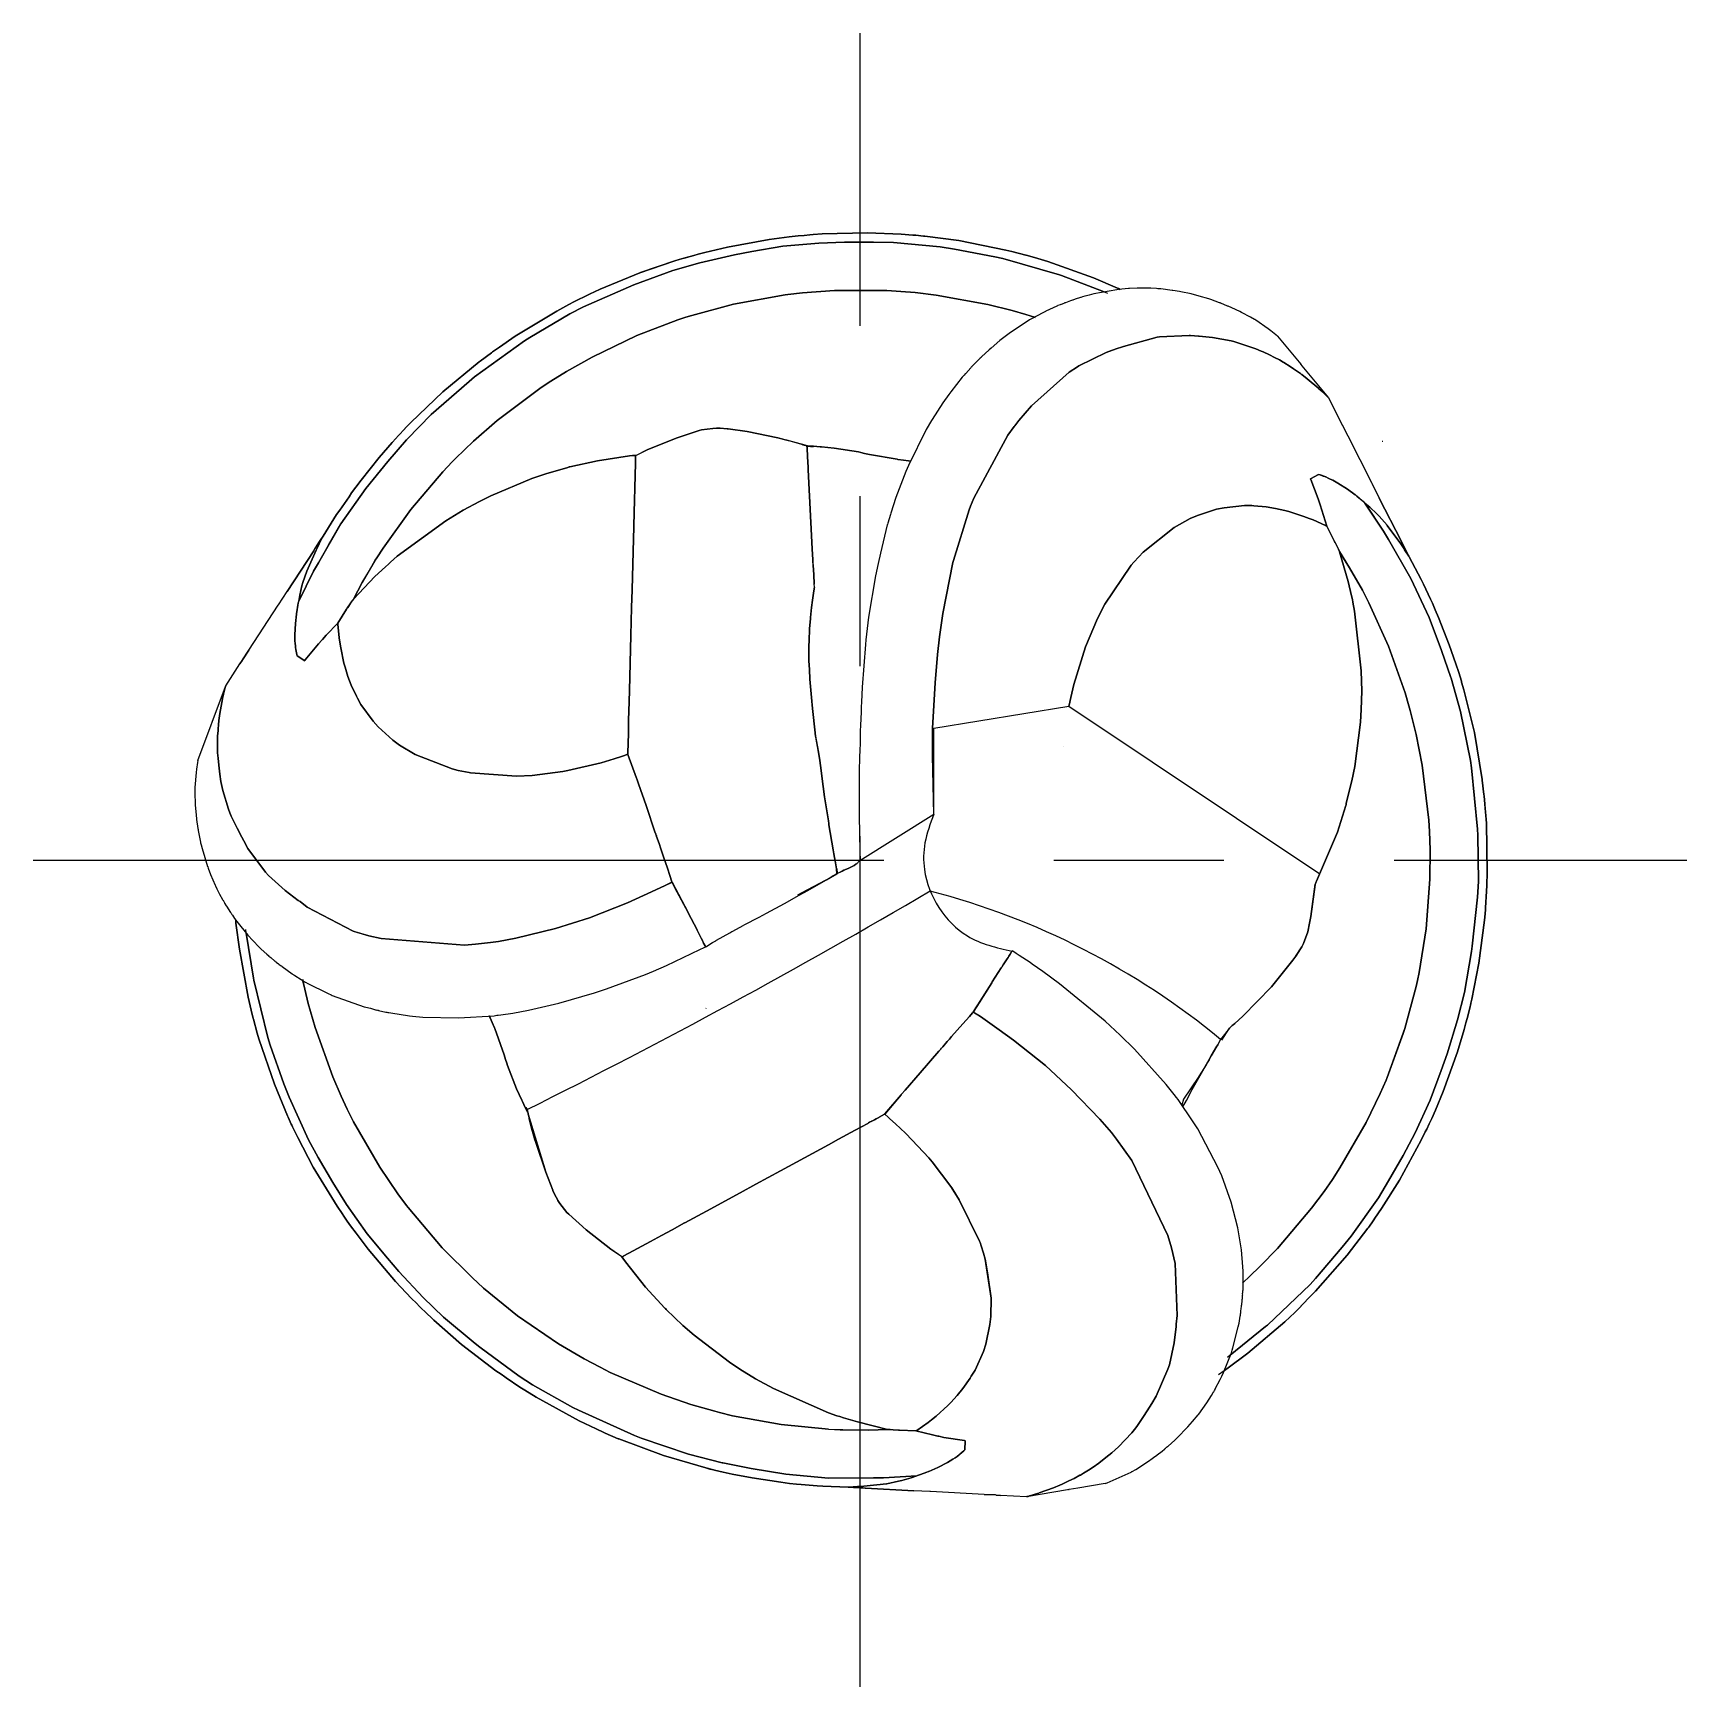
# Model space of a CAD drawing. Header units: millimetres. Extents: x -6.2 to 6.2, y -6.2 to 6.2.
import ezdxf

# ---------------------------------------------------------------- set-up
doc = ezdxf.new("R2010")
doc.units = ezdxf.units.MM
doc.linetypes.add('ACAD_ISO04W100', pattern=[30, 24, -3, 0, -3])
doc.linetypes.add('CENTER', pattern=[50.8, 31.75, -6.35, 6.35, -6.35])
doc.layers.add('中心线', color=2, linetype='ACAD_ISO04W100')
doc.layers.add('轮廓', color=4, linetype='Continuous')

msp = doc.modelspace()

# ---------------------------------------------------------------- linework, layer by layer
at = {"layer": '中心线', "linetype": 'CENTER', "ltscale": 0.2}
for p, q in [((0, -6.173), (0, 6.173)), ((-6.173, 0), (6.173, 0))]:
    msp.add_line(p, q, dxfattribs=at)
at = {"layer": '轮廓'}
for p, q in [((-4.943, 0.742), (-4.737, 1.294)), ((0.55, 0.984), (1.56, 1.148)), ((1.56, 1.148), (3.432, -0.104)), ((0.551, 0.342), (0.55, 0.984)), ((-0.002, -0.004), (0.551, 0.342))]:
    msp.add_line(p, q, dxfattribs=at)
for points in [[(-4.19, 1.932), (-4.079, 2.155), (-4.043, 2.219), (-3.967, 2.351), (-3.876, 2.509), (-3.69, 2.773), (-3.524, 2.975), (-3.384, 3.137), (-3.38, 3.141), (-3.2, 3.326), (-2.918, 3.573), (-2.878, 3.606), (-2.504, 3.875), (-2.465, 3.9), (-2.167, 4.076), (-2.064, 4.129), (-1.727, 4.277), (-1.689, 4.293), (-1.398, 4.4), (-1.195, 4.458), (-0.936, 4.517), (-0.807, 4.542), (-0.575, 4.581), (-0.308, 4.605), (-0.116, 4.611), (0.102, 4.612), (0.25, 4.61), (0.599, 4.576), (0.706, 4.559), (1.006, 4.503), (1.066, 4.491), (1.488, 4.368), (1.503, 4.362), (1.823, 4.24), (1.847, 4.23)], [(1.823, 4.24), (1.503, 4.362), (1.488, 4.368), (1.066, 4.491), (1.006, 4.503), (0.706, 4.559), (0.599, 4.576), (0.25, 4.61), (0.102, 4.612), (-0.116, 4.611), (-0.308, 4.605), (-0.575, 4.581), (-0.807, 4.542), (-0.807, 4.542), (-0.936, 4.517), (-1.195, 4.458), (-1.398, 4.4), (-1.689, 4.293), (-1.727, 4.277), (-2.064, 4.129), (-2.167, 4.076), (-2.465, 3.9), (-2.504, 3.875), (-2.878, 3.606), (-2.918, 3.573), (-3.2, 3.326), (-3.38, 3.141), (-3.384, 3.137), (-3.524, 2.975), (-3.69, 2.773), (-3.876, 2.509), (-4.043, 2.219), (-4.079, 2.155), (-4.19, 1.931)], [(1.943, 4.259), (1.929, 4.266), (1.923, 4.269), (1.743, 4.345), (1.401, 4.467), (1.303, 4.497), (1.24, 4.514), (1.237, 4.515), (1.133, 4.543), (1.089, 4.553), (0.738, 4.624), (0.484, 4.656), (0.475, 4.657), (0.418, 4.663), (0.409, 4.663), (0.395, 4.665), (0.307, 4.671), (0.057, 4.681), (-0.282, 4.673), (-0.35, 4.668), (-0.374, 4.666), (-0.417, 4.662), (-0.461, 4.659), (-0.529, 4.651), (-0.679, 4.632), (-0.989, 4.575), (-1.158, 4.536), (-1.208, 4.522), (-1.241, 4.513), (-1.316, 4.492), (-1.351, 4.482), (-1.382, 4.472), (-1.638, 4.385), (-1.643, 4.384), (-1.94, 4.26), (-1.983, 4.24), (-2.013, 4.226), (-2.025, 4.221), (-2.135, 4.166), (-2.173, 4.146), (-2.262, 4.098), (-2.575, 3.909), (-2.691, 3.829), (-2.743, 3.793), (-2.751, 3.787), (-2.836, 3.723), (-2.842, 3.719), (-3.115, 3.494), (-3.352, 3.267), (-3.394, 3.224), (-3.398, 3.219), (-3.444, 3.169), (-3.49, 3.118), (-3.491, 3.117), (-3.59, 3.004), (-3.724, 2.835), (-3.764, 2.783), (-3.795, 2.74), (-3.814, 2.712), (-3.884, 2.612), (-3.907, 2.578), (-4.008, 2.417)], [(-4.008, 2.418), (-3.907, 2.578), (-3.884, 2.612), (-3.814, 2.712), (-3.795, 2.74), (-3.764, 2.783), (-3.724, 2.835), (-3.59, 3.004), (-3.491, 3.117), (-3.49, 3.118), (-3.444, 3.169), (-3.398, 3.219), (-3.394, 3.224), (-3.352, 3.267), (-3.115, 3.494), (-2.842, 3.719), (-2.836, 3.723), (-2.751, 3.787), (-2.743, 3.793), (-2.691, 3.829), (-2.575, 3.909), (-2.262, 4.098), (-2.173, 4.146), (-2.135, 4.166), (-2.025, 4.221), (-2.013, 4.226), (-1.983, 4.24), (-1.94, 4.26), (-1.643, 4.384), (-1.382, 4.472), (-1.351, 4.482), (-1.316, 4.492), (-1.313, 4.493), (-1.241, 4.513), (-1.208, 4.522), (-1.158, 4.536), (-0.989, 4.575), (-0.679, 4.632), (-0.679, 4.632), (-0.529, 4.651), (-0.461, 4.659), (-0.417, 4.662), (-0.374, 4.666), (-0.35, 4.668), (-0.282, 4.673), (0.057, 4.681), (0.307, 4.671), (0.395, 4.665), (0.409, 4.663), (0.418, 4.663), (0.475, 4.657), (0.484, 4.656), (0.738, 4.624), (1.089, 4.553), (1.133, 4.543), (1.237, 4.515), (1.24, 4.514), (1.303, 4.497), (1.401, 4.467), (1.743, 4.345), (1.923, 4.269), (1.929, 4.266), (1.943, 4.259)], [(-3.782, 1.948), (-3.716, 2.071), (-3.716, 2.071), (-3.67, 2.148), (-3.618, 2.239), (-3.606, 2.256), (-3.56, 2.328), (-3.354, 2.617), (-3.114, 2.898), (-3.045, 2.972), (-3.019, 2.997), (-2.885, 3.126), (-2.709, 3.28), (-2.379, 3.528), (-2.307, 3.575), (-2.192, 3.646), (-2, 3.754), (-1.667, 3.914), (-1.359, 4.031), (-1.301, 4.051), (-1.255, 4.065), (-0.944, 4.148), (-0.559, 4.218), (-0.539, 4.221), (-0.43, 4.233), (-0.191, 4.25), (0.2, 4.251), (0.304, 4.244), (0.412, 4.235), (0.568, 4.217), (0.953, 4.147), (1.135, 4.101), (1.238, 4.071), (1.302, 4.052), (1.308, 4.049)], [(1.308, 4.049), (1.302, 4.052), (1.238, 4.071), (1.135, 4.101), (0.953, 4.147), (0.568, 4.217), (0.412, 4.235), (0.304, 4.244), (0.2, 4.251), (-0.191, 4.25), (-0.43, 4.233), (-0.539, 4.221), (-0.559, 4.218), (-0.944, 4.148), (-1.255, 4.065), (-1.301, 4.051), (-1.359, 4.031), (-1.667, 3.914), (-2, 3.754), (-2.192, 3.646), (-2.307, 3.575), (-2.379, 3.528), (-2.709, 3.28), (-2.885, 3.126), (-3.019, 2.997), (-3.045, 2.972), (-3.114, 2.898), (-3.354, 2.617), (-3.56, 2.328), (-3.606, 2.256), (-3.618, 2.239), (-3.716, 2.071), (-3.781, 1.948)], [(2.954, 4.029), (2.947, 4.034), (2.946, 4.034), (2.945, 4.035), (2.915, 4.052), (2.915, 4.052), (2.915, 4.052), (2.848, 4.087), (2.836, 4.094), (2.776, 4.122), (2.776, 4.122), (2.747, 4.135), (2.744, 4.135), (2.694, 4.156), (2.694, 4.156), (2.692, 4.157), (2.689, 4.158), (2.687, 4.159), (2.684, 4.16), (2.684, 4.16), (2.62, 4.184), (2.618, 4.184), (2.605, 4.188), (2.532, 4.21), (2.532, 4.21), (2.532, 4.21), (2.532, 4.21), (2.471, 4.225), (2.395, 4.242), (2.384, 4.244), (2.334, 4.252), (2.33, 4.252), (2.245, 4.263), (2.241, 4.263), (2.241, 4.263), (2.238, 4.264), (2.224, 4.264), (2.213, 4.265), (2.213, 4.265), (2.171, 4.268), (2.115, 4.268), (2.109, 4.268), (2.083, 4.269), (2.073, 4.268), (2.068, 4.268), (2.011, 4.265), (2.005, 4.265), (1.929, 4.258), (1.916, 4.257), (1.746, 4.226), (1.711, 4.217), (1.681, 4.209), (1.679, 4.209), (1.661, 4.203), (1.648, 4.199), (1.646, 4.198), (1.607, 4.186), (1.589, 4.18), (1.587, 4.179), (1.571, 4.173), (1.533, 4.159), (1.532, 4.159), (1.531, 4.159), (1.529, 4.158), (1.524, 4.156), (1.521, 4.155), (1.501, 4.147), (1.5, 4.147), (1.495, 4.145), (1.477, 4.138), (1.475, 4.136), (1.474, 4.136), (1.469, 4.134), (1.386, 4.096), (1.384, 4.095), (1.365, 4.085), (1.286, 4.043), (1.283, 4.041), (1.28, 4.04), (1.265, 4.031), (1.128, 3.941), (1.124, 3.937), (1.103, 3.922), (1.045, 3.878), (0.978, 3.82), (0.964, 3.808), (0.908, 3.756), (0.904, 3.752), (0.897, 3.745), (0.888, 3.737), (0.87, 3.719), (0.837, 3.686), (0.836, 3.684), (0.833, 3.68), (0.831, 3.678), (0.827, 3.675), (0.79, 3.632), (0.787, 3.63), (0.787, 3.63), (0.786, 3.63), (0.786, 3.629), (0.786, 3.629), (0.786, 3.629), (0.785, 3.629), (0.785, 3.629), (0.785, 3.629), (0.784, 3.626), (0.784, 3.626), (0.784, 3.626), (0.784, 3.626), (0.783, 3.626), (0.779, 3.62), (0.774, 3.617), (0.763, 3.603), (0.677, 3.494), (0.662, 3.474), (0.618, 3.412), (0.539, 3.289), (0.533, 3.28), (0.495, 3.214), (0.494, 3.213), (0.361, 2.946), (0.341, 2.899), (0.268, 2.705), (0.231, 2.588), (0.228, 2.58), (0.209, 2.515), (0.206, 2.505), (0.204, 2.501), (0.152, 2.29), (0.135, 2.213), (0.116, 2.122), (0.064, 1.813), (0.043, 1.644), (0.04, 1.609), (0.017, 1.291), (0.011, 1.179), (0.009, 1.143), (0.008, 1.128), (0.005, 1.031), (0.004, 1.027), (0.002, 0.943), (0, 0.862), (-0.002, 0.827), (-0.003, 0.759), (-0.004, 0.738), (-0.005, 0.694), (-0.006, 0.43), (-0.007, 0.403), (-0.005, 0.316), (-0.004, 0.212), (-0.004, 0.211), (-0.004, 0.206), (-0.004, 0.2), (-0.004, 0.199), (-0.004, 0.197), (-0.003, 0.196), (-0.004, 0.194), (-0.004, 0.193), (-0.004, 0.192), (-0.004, 0.192), (-0.004, 0.19), (-0.003, 0.189), (-0.004, 0.187), (-0.003, 0.177), (-0.003, 0.17), (-0.003, 0.155), (-0.002, 0.108), (-0.001, 0.078), (-0.001, 0.077), (-0.002, 0.076), (-0.001, 0.073), (-0.001, 0.072), (-0.001, 0.072), (-0.001, 0.071), (-0.001, 0.07), (-0.001, 0.07), (-0.001, 0.07), (-0.001, 0.07), (-0.001, 0.07), (-0.001, 0.069), (-0.001, 0.069), (-0.001, 0.069), (-0.001, 0.069), (-0.001, 0.068), (-0.001, 0.067), (-0.001, 0.064), (-0.001, 0.064), (0.002, -0.001)], [(3.048, 3.964), (2.954, 4.029)], [(3.117, 3.91), (3.105, 3.919), (3.066, 3.95), (3.048, 3.964)], [(3.494, 3.452), (3.494, 3.452), (3.494, 3.452), (3.494, 3.453), (3.493, 3.454), (3.493, 3.454), (3.493, 3.454), (3.491, 3.456), (3.491, 3.456), (3.487, 3.46), (3.479, 3.467), (3.452, 3.494), (3.45, 3.495), (3.449, 3.497), (3.426, 3.518), (3.424, 3.519), (3.337, 3.592), (3.337, 3.592), (3.297, 3.624), (3.293, 3.626), (3.287, 3.631), (3.287, 3.631), (3.281, 3.636), (3.236, 3.667), (3.21, 3.685), (3.163, 3.714), (3.159, 3.716), (3.131, 3.733), (3.093, 3.752), (3.056, 3.771), (3.009, 3.793), (2.994, 3.799), (2.955, 3.816), (2.829, 3.859), (2.79, 3.87), (2.77, 3.876), (2.632, 3.9), (2.533, 3.909), (2.528, 3.91), (2.467, 3.914), (2.458, 3.914), (2.236, 3.905), (2.219, 3.903), (1.968, 3.834), (1.951, 3.829), (1.92, 3.819), (1.849, 3.793), (1.837, 3.789), (1.634, 3.688), (1.624, 3.681), (1.562, 3.641), (1.279, 3.39), (1.186, 3.281), (1.155, 3.242), (1.151, 3.236), (1.104, 3.171), (0.849, 2.7), (0.824, 2.641), (0.814, 2.614), (0.697, 2.236), (0.693, 2.221), (0.618, 1.839), (0.593, 1.665), (0.579, 1.533), (0.562, 1.322), (0.542, 0.985), (0.541, 0.802), (0.541, 0.778), (0.541, 0.778), (0.548, 0.483), (0.548, 0.483)], [(0.551, 0.342), (0.541, 0.778), (0.541, 0.802), (0.542, 0.985), (0.562, 1.322), (0.579, 1.533), (0.593, 1.665), (0.618, 1.839), (0.693, 2.221), (0.697, 2.236), (0.814, 2.614), (0.824, 2.641), (0.849, 2.7), (1.104, 3.171), (1.151, 3.236), (1.155, 3.242), (1.186, 3.281), (1.279, 3.39), (1.562, 3.641), (1.624, 3.681), (1.634, 3.688), (1.837, 3.789), (1.92, 3.819), (1.951, 3.829), (1.968, 3.834), (2.219, 3.903), (2.236, 3.905), (2.458, 3.914), (2.467, 3.914), (2.528, 3.91), (2.533, 3.909), (2.632, 3.9), (2.77, 3.876), (2.79, 3.87), (2.829, 3.859), (2.955, 3.816), (2.994, 3.799), (3.009, 3.793), (3.056, 3.771), (3.093, 3.752), (3.131, 3.733), (3.159, 3.716), (3.163, 3.714), (3.21, 3.685), (3.236, 3.667), (3.281, 3.636), (3.287, 3.631), (3.287, 3.631), (3.293, 3.626), (3.297, 3.624), (3.337, 3.592), (3.337, 3.592), (3.424, 3.519), (3.426, 3.518), (3.449, 3.497), (3.45, 3.495), (3.452, 3.494), (3.479, 3.467), (3.487, 3.46), (3.491, 3.456), (3.491, 3.456), (3.493, 3.454), (3.493, 3.454), (3.493, 3.454), (3.494, 3.453), (3.494, 3.452), (3.494, 3.452)], [(3.117, 3.91), (3.29, 3.7)], [(3.291, 3.699), (3.291, 3.699), (3.291, 3.699), (3.291, 3.699), (3.291, 3.699), (3.291, 3.699), (3.291, 3.699), (3.291, 3.699), (3.291, 3.699), (3.291, 3.699), (3.291, 3.7), (3.291, 3.7), (3.291, 3.7), (3.291, 3.7), (3.291, 3.7), (3.29, 3.7), (3.29, 3.701), (3.285, 3.706)], [(3.29, 3.7), (3.291, 3.7), (3.291, 3.7), (3.291, 3.7), (3.291, 3.7), (3.291, 3.7), (3.291, 3.7), (3.291, 3.7), (3.291, 3.7), (3.291, 3.7), (3.291, 3.7), (3.291, 3.699), (3.299, 3.689)], [(3.293, 3.697), (3.292, 3.698), (3.291, 3.699), (3.291, 3.698), (3.291, 3.698), (3.291, 3.698), (3.291, 3.698), (3.291, 3.699), (3.291, 3.699), (3.291, 3.699), (3.291, 3.699), (3.291, 3.699), (3.291, 3.699)], [(3.299, 3.689), (3.496, 3.451)], [(3.496, 3.451), (3.495, 3.452), (3.495, 3.452), (3.494, 3.452)], [(3.496, 3.451), (3.584, 3.279), (3.598, 3.249), (3.599, 3.248), (3.599, 3.247), (3.6, 3.247), (3.601, 3.245), (3.641, 3.167), (3.82, 2.812), (3.822, 2.809), (3.822, 2.807), (3.876, 2.701), (4.041, 2.378), (4.041, 2.378), (4.042, 2.376), (4.042, 2.375), (4.051, 2.358), (4.057, 2.346), (4.06, 2.342), (4.081, 2.299), (4.1, 2.262), (4.1, 2.262)], [(-0.991, 3.219), (-1.044, 3.223), (-1.068, 3.223), (-1.071, 3.223), (-1.098, 3.222), (-1.182, 3.211), (-1.2, 3.205), (-1.364, 3.151), (-1.584, 3.063), (-1.676, 3.017)], [(-1.674, 3.02), (-1.584, 3.063), (-1.364, 3.151), (-1.2, 3.205), (-1.182, 3.211), (-1.098, 3.222), (-1.071, 3.223), (-1.068, 3.223), (-1.044, 3.223), (-0.991, 3.219), (-0.99, 3.219), (-0.99, 3.219), (-0.985, 3.218), (-0.843, 3.198), (-0.613, 3.152), (-0.547, 3.135), (-0.547, 3.135), (-0.505, 3.124), (-0.505, 3.124), (-0.503, 3.123), (-0.497, 3.121), (-0.436, 3.104), (-0.436, 3.104), (-0.433, 3.103), (-0.431, 3.102), (-0.428, 3.101), (-0.427, 3.101), (-0.427, 3.101), (-0.426, 3.1), (-0.425, 3.1), (-0.422, 3.1), (-0.422, 3.1), (-0.419, 3.098), (-0.416, 3.098), (-0.416, 3.097), (-0.404, 3.094), (-0.404, 3.094), (-0.403, 3.093), (-0.403, 3.093), (-0.402, 3.093), (-0.401, 3.093), (-0.401, 3.093), (-0.398, 3.092), (-0.397, 3.092), (-0.397, 3.091), (-0.396, 3.091)], [(-0.396, 3.091), (-0.396, 3.091), (-0.397, 3.092), (-0.397, 3.092), (-0.397, 3.092), (-0.397, 3.091), (-0.396, 3.091), (-0.398, 3.092), (-0.401, 3.093), (-0.401, 3.093), (-0.402, 3.093), (-0.403, 3.093), (-0.547, 3.135), (-0.505, 3.124), (-0.505, 3.124), (-0.503, 3.123), (-0.497, 3.121), (-0.436, 3.104), (-0.436, 3.104), (-0.433, 3.103), (-0.431, 3.102), (-0.428, 3.101), (-0.427, 3.101), (-0.427, 3.101), (-0.426, 3.1), (-0.425, 3.1), (-0.422, 3.1), (-0.422, 3.1), (-0.419, 3.098), (-0.416, 3.098), (-0.416, 3.097), (-0.404, 3.094), (-0.404, 3.094), (-0.403, 3.093), (-0.403, 3.093), (-0.613, 3.152), (-0.843, 3.198), (-0.985, 3.218), (-0.99, 3.219)], [(3.641, 3.167), (3.601, 3.245), (3.6, 3.247), (3.599, 3.247), (3.599, 3.248), (3.598, 3.249), (3.584, 3.279)], [(-0.613, 3.152), (-0.547, 3.135), (-0.547, 3.135), (-0.505, 3.124), (-0.505, 3.124), (-0.503, 3.123), (-0.497, 3.121), (-0.436, 3.104), (-0.436, 3.104), (-0.433, 3.103), (-0.431, 3.102), (-0.428, 3.101), (-0.427, 3.101), (-0.427, 3.101), (-0.426, 3.1), (-0.425, 3.1), (-0.422, 3.1), (-0.422, 3.1), (-0.419, 3.098), (-0.416, 3.098), (-0.416, 3.097), (-0.404, 3.094), (-0.404, 3.094), (-0.403, 3.093), (-0.403, 3.093), (-0.403, 3.093), (-0.398, 3.092), (-0.392, 3.09)], [(-0.368, 3.083), (-0.398, 3.092), (-0.398, 3.092), (-0.398, 3.092), (-0.398, 3.092), (-0.398, 3.092), (-0.398, 3.092), (-0.403, 3.093), (-0.403, 3.093), (-0.435, 3.103), (-0.435, 3.103), (-0.435, 3.103)], [(-0.396, 3.091), (-0.391, 3.091), (-0.36, 3.089), (-0.358, 3.088), (-0.356, 3.088), (-0.356, 3.088), (-0.356, 3.088), (-0.356, 3.088), (-0.355, 3.088), (-0.355, 3.088), (-0.355, 3.088), (-0.355, 3.088), (-0.355, 3.088), (-0.351, 3.088), (-0.348, 3.088), (-0.347, 3.088), (-0.297, 3.083), (-0.288, 3.083), (-0.194, 3.074), (-0.011, 3.046), (0.006, 3.041), (0.034, 3.035), (0.07, 3.027), (0.277, 2.991), (0.282, 2.989), (0.324, 2.984), (0.363, 2.979), (0.377, 2.977)], [(-0.356, 3.088), (-0.356, 3.088), (-0.356, 3.088), (-0.356, 3.088), (-0.358, 3.088), (-0.36, 3.089), (-0.391, 3.091), (-0.392, 3.091), (-0.396, 3.091), (-0.396, 3.091)], [(-0.396, 3.091), (-0.396, 3.091), (-0.396, 3.091), (-0.396, 3.091), (-0.396, 3.091), (-0.395, 3.073), (-0.392, 3.012), (-0.388, 2.931), (-0.387, 2.925), (-0.387, 2.913), (-0.356, 2.323), (-0.352, 2.24), (-0.351, 2.224), (-0.349, 2.19), (-0.348, 2.173), (-0.343, 2.068), (-0.343, 2.068)], [(-0.383, 1.55), (-0.383, 1.55), (-0.383, 1.551), (-0.383, 1.552), (-0.382, 1.553), (-0.382, 1.554), (-0.382, 1.584), (-0.381, 1.611), (-0.38, 1.624), (-0.38, 1.636), (-0.376, 1.726), (-0.37, 1.803), (-0.37, 1.811), (-0.362, 1.884), (-0.355, 1.939), (-0.347, 1.993), (-0.341, 2.025), (-0.341, 2.026), (-0.341, 2.026), (-0.34, 2.033), (-0.342, 2.065), (-0.343, 2.068), (-0.343, 2.068), (-0.348, 2.173), (-0.349, 2.19), (-0.352, 2.24), (-0.356, 2.323), (-0.387, 2.913), (-0.387, 2.925), (-0.388, 2.931), (-0.392, 3.012), (-0.395, 3.073), (-0.396, 3.091), (-0.396, 3.091), (-0.396, 3.091)], [(-0.392, 3.09), (-0.35, 3.083), (-0.368, 3.083)], [(0.377, 2.977), (0.363, 2.979), (0.324, 2.984), (0.282, 2.989), (0.277, 2.991), (0.07, 3.027), (0.034, 3.035), (0.006, 3.041), (-0.011, 3.046), (-0.194, 3.074), (-0.288, 3.083), (-0.297, 3.083), (-0.347, 3.088), (-0.348, 3.088), (-0.351, 3.088), (-0.355, 3.088), (-0.355, 3.088), (-0.355, 3.088), (-0.355, 3.088), (-0.355, 3.088)], [(3.899, 3.127), (3.901, 3.127), (3.902, 3.127)], [(-1.676, 3.021), (-1.72, 3.016), (-1.96, 2.98), (-2.166, 2.935), (-2.171, 2.934), (-2.18, 2.931), (-2.346, 2.883), (-2.45, 2.847), (-2.756, 2.719), (-2.841, 2.676), (-2.962, 2.611), (-3.092, 2.533), (-3.454, 2.267), (-3.505, 2.222), (-3.519, 2.209), (-3.542, 2.189), (-3.621, 2.115), (-3.781, 1.948), (-3.782, 1.948)], [(-3.781, 1.948), (-3.621, 2.115), (-3.542, 2.189), (-3.519, 2.209), (-3.505, 2.222), (-3.454, 2.267), (-3.092, 2.533), (-2.962, 2.611), (-2.841, 2.676), (-2.756, 2.719), (-2.45, 2.847), (-2.346, 2.883), (-2.18, 2.931), (-2.171, 2.934), (-2.166, 2.935), (-1.96, 2.98), (-1.72, 3.016), (-1.674, 3.02)], [(-1.676, 3.017), (-1.676, 3.017), (-1.676, 3.012), (-1.676, 3.011), (-1.675, 3.009), (-1.677, 2.962), (-1.682, 2.778), (-1.684, 2.684), (-1.687, 2.596), (-1.689, 2.49), (-1.689, 2.487), (-1.694, 2.302), (-1.701, 2.016), (-1.705, 1.885), (-1.71, 1.675), (-1.72, 1.266), (-1.723, 1.182), (-1.727, 1.041), (-1.729, 0.932), (-1.729, 0.931), (-1.729, 0.927), (-1.729, 0.917), (-1.729, 0.912), (-1.73, 0.904), (-1.73, 0.9), (-1.73, 0.898), (-1.73, 0.877), (-1.73, 0.876), (-1.73, 0.861), (-1.73, 0.851), (-1.731, 0.838), (-1.732, 0.835), (-1.732, 0.834), (-1.732, 0.789), (-1.733, 0.787)], [(-1.732, 0.789), (-1.732, 0.834), (-1.732, 0.835), (-1.731, 0.838), (-1.73, 0.851), (-1.73, 0.861), (-1.73, 0.876), (-1.73, 0.877), (-1.73, 0.898), (-1.73, 0.9), (-1.73, 0.904), (-1.729, 0.912), (-1.729, 0.917), (-1.729, 0.927), (-1.729, 0.931), (-1.729, 0.932), (-1.727, 1.041), (-1.723, 1.182), (-1.72, 1.266), (-1.71, 1.675), (-1.705, 1.885), (-1.701, 2.016), (-1.694, 2.302), (-1.689, 2.487), (-1.689, 2.49), (-1.687, 2.596), (-1.684, 2.684), (-1.682, 2.778), (-1.677, 2.962), (-1.675, 3.009), (-1.676, 3.011), (-1.676, 3.012), (-1.676, 3.017), (-1.676, 3.017), (-1.675, 3.02), (-1.676, 3.021), (-1.676, 3.021)], [(0.363, 2.978), (0.364, 2.979), (0.38, 2.981)], [(3.769, 2.663), (3.767, 2.667), (3.765, 2.668), (3.76, 2.673), (3.749, 2.682), (3.708, 2.715), (3.7, 2.723), (3.696, 2.725), (3.696, 2.725), (3.638, 2.768), (3.568, 2.814), (3.529, 2.835), (3.51, 2.844), (3.494, 2.851), (3.478, 2.859), (3.474, 2.861), (3.469, 2.862), (3.434, 2.874), (3.422, 2.877), (3.362, 2.846), (3.364, 2.844), (3.366, 2.84), (3.421, 2.695), (3.433, 2.659), (3.435, 2.651), (3.447, 2.611), (3.484, 2.492)], [(3.484, 2.492), (3.447, 2.611), (3.435, 2.651), (3.433, 2.659), (3.421, 2.695), (3.366, 2.84), (3.364, 2.844), (3.362, 2.846), (3.422, 2.877), (3.434, 2.874), (3.457, 2.866), (3.469, 2.862), (3.474, 2.861), (3.478, 2.859), (3.494, 2.851), (3.51, 2.844), (3.529, 2.835), (3.568, 2.814), (3.638, 2.768), (3.696, 2.725), (3.696, 2.725), (3.7, 2.723), (3.708, 2.715), (3.76, 2.673), (3.765, 2.668), (3.767, 2.667), (3.769, 2.663), (3.77, 2.662)], [(3.484, 2.492), (3.484, 2.492), (3.477, 2.495), (3.477, 2.495), (3.476, 2.496), (3.382, 2.538), (3.354, 2.55), (3.312, 2.565), (3.2, 2.601), (3.2, 2.601), (3.17, 2.609), (3.101, 2.624), (3.033, 2.636), (2.94, 2.644), (2.924, 2.645), (2.87, 2.646), (2.718, 2.63), (2.661, 2.618), (2.52, 2.572), (2.465, 2.548), (2.344, 2.483), (2.114, 2.297), (2.081, 2.264), (2.044, 2.222), (2.025, 2.2), (2.019, 2.193), (1.828, 1.909), (1.772, 1.803), (1.684, 1.592), (1.597, 1.311), (1.574, 1.213), (1.562, 1.156), (1.56, 1.148)], [(1.56, 1.148), (1.562, 1.156), (1.574, 1.213), (1.597, 1.311), (1.684, 1.592), (1.772, 1.803), (1.828, 1.909), (2.019, 2.193), (2.019, 2.193), (2.025, 2.2), (2.044, 2.222), (2.081, 2.264), (2.114, 2.297), (2.344, 2.483), (2.465, 2.548), (2.52, 2.572), (2.661, 2.618), (2.718, 2.63), (2.87, 2.646), (2.924, 2.645), (2.94, 2.644), (3.033, 2.636), (3.101, 2.624), (3.17, 2.609), (3.2, 2.601), (3.2, 2.601), (3.284, 2.575), (3.312, 2.565), (3.354, 2.55), (3.382, 2.538), (3.476, 2.496), (3.484, 2.492), (3.484, 2.492), (3.484, 2.492), (3.484, 2.492), (3.477, 2.495), (3.477, 2.495), (3.484, 2.492)], [(3.77, 2.662), (3.908, 2.455), (3.946, 2.393), (4.113, 2.102), (4.248, 1.81), (4.341, 1.564), (4.411, 1.362), (4.413, 1.357), (4.482, 1.108), (4.556, 0.742), (4.564, 0.689), (4.61, 0.231), (4.612, 0.185), (4.616, -0.161), (4.61, -0.278), (4.57, -0.642), (4.565, -0.684), (4.512, -0.989), (4.461, -1.193), (4.382, -1.448), (4.339, -1.571), (4.257, -1.793), (4.144, -2.036), (4.054, -2.205), (3.946, -2.394), (3.87, -2.521), (3.666, -2.807), (3.598, -2.89), (3.399, -3.123), (3.36, -3.169), (3.041, -3.473), (3.028, -3.483), (2.764, -3.697), (2.743, -3.714)], [(2.764, -3.697), (3.028, -3.483), (3.041, -3.473), (3.36, -3.169), (3.399, -3.123), (3.598, -2.89), (3.666, -2.807), (3.87, -2.521), (3.946, -2.394), (4.054, -2.205), (4.144, -2.036), (4.257, -1.793), (4.339, -1.571), (4.382, -1.448), (4.461, -1.193), (4.512, -0.989), (4.565, -0.684), (4.57, -0.642), (4.61, -0.278), (4.616, -0.161), (4.612, 0.185), (4.61, 0.231), (4.564, 0.689), (4.556, 0.742), (4.556, 0.742), (4.482, 1.108), (4.413, 1.357), (4.411, 1.362), (4.341, 1.564), (4.248, 1.81), (4.113, 2.102), (3.946, 2.393), (3.908, 2.455), (3.769, 2.663)], [(4.1, 2.263), (4.098, 2.265), (4.097, 2.266), (4.096, 2.269), (4.082, 2.29), (4.08, 2.294), (4.065, 2.315), (4.061, 2.322), (4.036, 2.359), (3.935, 2.498), (3.934, 2.5), (3.875, 2.566), (3.857, 2.584), (3.806, 2.634), (3.77, 2.662)], [(3.77, 2.662), (3.77, 2.662), (3.806, 2.634), (3.857, 2.584), (3.875, 2.566), (3.934, 2.5), (3.935, 2.498), (4.036, 2.359), (4.061, 2.322), (4.065, 2.315), (4.08, 2.294), (4.082, 2.29), (4.096, 2.269), (4.097, 2.266), (4.098, 2.265), (4.1, 2.263), (4.1, 2.262)], [(4.1, 2.262), (4.081, 2.299), (4.06, 2.342), (4.057, 2.346), (4.051, 2.358), (4.042, 2.375), (4.042, 2.376), (4.041, 2.378), (4.041, 2.378), (3.876, 2.701)], [(3.484, 2.492), (3.484, 2.491), (3.484, 2.491), (3.484, 2.491), (3.54, 2.383), (3.542, 2.378), (3.544, 2.375), (3.544, 2.375), (3.561, 2.34), (3.574, 2.315), (3.575, 2.312), (3.576, 2.31), (3.579, 2.305), (3.58, 2.302), (3.58, 2.302), (3.58, 2.302)], [(3.58, 2.302), (3.58, 2.302), (3.574, 2.315), (3.575, 2.312), (3.576, 2.31), (3.579, 2.305), (3.577, 2.309), (3.574, 2.316), (3.572, 2.319), (3.571, 2.32), (3.544, 2.375), (3.544, 2.375), (3.561, 2.34), (3.547, 2.369), (3.542, 2.378), (3.54, 2.383), (3.484, 2.491)], [(-4.735, 1.301), (-4.629, 1.464), (-4.612, 1.49), (-4.611, 1.491), (-4.61, 1.491), (-4.61, 1.492), (-4.609, 1.495), (-4.563, 1.566), (-4.344, 1.901), (-4.343, 1.903), (-4.34, 1.905), (-4.276, 2.004), (-4.078, 2.308), (-4.078, 2.309), (-4.077, 2.311), (-4.066, 2.327), (-4.059, 2.338), (-4.058, 2.339), (-4.056, 2.343), (-4.03, 2.384), (-4.008, 2.418), (-4.008, 2.418)], [(-4.008, 2.418), (-4.03, 2.384), (-4.056, 2.343), (-4.058, 2.339), (-4.059, 2.338), (-4.066, 2.327), (-4.077, 2.311), (-4.078, 2.309), (-4.078, 2.308), (-4.276, 2.004)], [(-4.19, 1.932), (-4.19, 1.932), (-4.19, 1.932), (-4.182, 1.977), (-4.166, 2.046), (-4.158, 2.071), (-4.13, 2.155), (-4.13, 2.157), (-4.06, 2.314), (-4.04, 2.353), (-4.036, 2.361), (-4.025, 2.384), (-4.011, 2.411), (-4.01, 2.414), (-4.01, 2.414), (-4.01, 2.415), (-4.008, 2.417), (-4.008, 2.418)], [(-4.008, 2.417), (-4.01, 2.415), (-4.01, 2.414), (-4.01, 2.414), (-4.011, 2.411), (-4.025, 2.384), (-4.036, 2.361), (-4.04, 2.353), (-4.06, 2.314), (-4.13, 2.157), (-4.13, 2.155), (-4.158, 2.071), (-4.166, 2.046), (-4.182, 1.977), (-4.19, 1.932)], [(4.1, 2.262), (4.188, 2.094), (4.206, 2.058), (4.258, 1.948), (4.273, 1.916), (4.294, 1.868), (4.319, 1.809), (4.398, 1.607), (4.448, 1.465), (4.448, 1.464), (4.47, 1.399), (4.489, 1.334), (4.491, 1.327), (4.508, 1.269), (4.586, 0.951), (4.586, 0.951), (4.645, 0.601), (4.645, 0.595), (4.657, 0.489), (4.658, 0.479), (4.665, 0.417), (4.665, 0.411), (4.676, 0.276), (4.682, -0.09), (4.68, -0.19), (4.677, -0.233), (4.669, -0.356), (4.669, -0.37), (4.666, -0.403), (4.661, -0.449), (4.619, -0.769), (4.566, -1.039), (4.56, -1.068), (4.56, -1.07), (4.551, -1.106), (4.532, -1.182), (4.523, -1.215), (4.509, -1.265), (4.459, -1.431), (4.354, -1.727), (4.295, -1.867), (4.268, -1.93), (4.249, -1.969), (4.231, -2.009), (4.22, -2.03), (4.19, -2.091), (4.028, -2.391), (3.894, -2.601), (3.844, -2.674), (3.836, -2.686), (3.831, -2.693), (3.798, -2.74), (3.792, -2.748), (3.637, -2.951), (3.401, -3.219), (3.369, -3.252), (3.294, -3.329), (3.291, -3.332), (3.245, -3.377), (3.171, -3.447), (2.894, -3.682), (2.738, -3.799), (2.731, -3.803), (2.719, -3.813), (2.676, -3.844)], [(2.719, -3.813), (2.731, -3.803), (2.738, -3.799), (2.894, -3.682), (3.171, -3.447), (3.245, -3.377), (3.291, -3.332), (3.294, -3.329), (3.369, -3.252), (3.401, -3.219), (3.637, -2.951), (3.792, -2.748), (3.798, -2.74), (3.831, -2.693), (3.836, -2.686), (3.844, -2.674), (3.894, -2.601), (4.028, -2.391), (4.19, -2.091), (4.22, -2.03), (4.231, -2.009), (4.249, -1.969), (4.268, -1.93), (4.295, -1.867), (4.354, -1.727), (4.459, -1.431), (4.509, -1.265), (4.523, -1.215), (4.532, -1.182), (4.551, -1.106), (4.56, -1.07), (4.566, -1.039), (4.619, -0.769), (4.661, -0.449), (4.666, -0.403), (4.669, -0.37), (4.669, -0.356), (4.677, -0.233), (4.68, -0.19), (4.682, -0.09), (4.676, 0.276), (4.665, 0.417), (4.658, 0.479), (4.657, 0.489), (4.645, 0.595), (4.645, 0.601), (4.586, 0.951), (4.508, 1.269), (4.491, 1.327), (4.489, 1.334), (4.47, 1.399), (4.448, 1.464), (4.448, 1.465), (4.398, 1.607), (4.319, 1.809), (4.294, 1.868), (4.273, 1.916), (4.258, 1.948), (4.206, 2.058), (4.188, 2.094), (4.1, 2.263)], [(3.58, 2.302), (3.654, 2.182), (3.75, 2.014), (3.76, 1.995), (3.799, 1.919), (3.946, 1.597), (4.07, 1.248), (4.098, 1.151), (4.107, 1.116), (4.152, 0.936), (4.197, 0.707), (4.246, 0.297), (4.251, 0.212), (4.256, 0.075), (4.254, -0.144), (4.225, -0.514), (4.174, -0.839), (4.161, -0.899), (4.151, -0.945), (4.068, -1.257), (4.054, -1.294), (3.934, -1.624), (3.927, -1.644), (3.883, -1.744), (3.779, -1.959), (3.583, -2.299), (3.526, -2.386), (3.464, -2.475), (3.37, -2.6), (3.117, -2.899), (2.987, -3.033), (2.908, -3.108), (2.86, -3.153), (2.854, -3.158)], [(2.854, -3.158), (2.86, -3.153), (2.908, -3.108), (2.987, -3.033), (3.117, -2.899), (3.37, -2.6), (3.464, -2.475), (3.526, -2.386), (3.583, -2.299), (3.779, -1.959), (3.883, -1.744), (3.927, -1.644), (3.934, -1.624), (4.068, -1.257), (4.151, -0.945), (4.161, -0.899), (4.174, -0.839), (4.225, -0.514), (4.254, -0.144), (4.256, 0.075), (4.251, 0.212), (4.246, 0.297), (4.246, 0.298), (4.197, 0.707), (4.152, 0.936), (4.107, 1.116), (4.098, 1.151), (4.07, 1.248), (3.946, 1.597), (3.799, 1.919), (3.76, 1.995), (3.75, 2.014), (3.654, 2.182), (3.58, 2.301)], [(3.397, -0.182), (3.406, -0.164), (3.408, -0.159), (3.564, 0.207), (3.627, 0.408), (3.628, 0.413), (3.63, 0.423), (3.672, 0.59), (3.693, 0.699), (3.736, 1.028), (3.741, 1.123), (3.745, 1.26), (3.741, 1.411), (3.692, 1.858), (3.679, 1.924), (3.676, 1.944), (3.669, 1.973), (3.644, 2.078), (3.58, 2.301), (3.58, 2.302)], [(3.58, 2.301), (3.644, 2.078), (3.669, 1.973), (3.676, 1.944), (3.679, 1.924), (3.692, 1.858), (3.741, 1.411), (3.745, 1.26), (3.741, 1.123), (3.736, 1.028), (3.693, 0.699), (3.672, 0.59), (3.63, 0.423), (3.628, 0.413), (3.627, 0.408), (3.564, 0.207), (3.408, -0.159), (3.406, -0.164), (3.397, -0.182)], [(-0.34, 2.033), (-0.34, 2.033), (-0.341, 2.026), (-0.341, 2.026), (-0.341, 2.025), (-0.347, 1.993), (-0.355, 1.939), (-0.362, 1.884), (-0.37, 1.811), (-0.37, 1.803), (-0.376, 1.726), (-0.38, 1.636), (-0.38, 1.624), (-0.381, 1.611), (-0.382, 1.584), (-0.382, 1.554), (-0.382, 1.553), (-0.383, 1.552), (-0.383, 1.551), (-0.383, 1.55), (-0.383, 1.55)], [(-0.342, 2.071), (-0.343, 2.068), (-0.343, 2.068), (-0.343, 2.068)], [(-0.342, 2.071), (-0.343, 2.068), (-0.343, 2.061), (-0.342, 2.059)], [(-0.342, 2.059), (-0.342, 2.059)], [(-3.898, 1.769), (-3.984, 1.678), (-4.013, 1.647), (-4.018, 1.641), (-4.043, 1.614), (-4.141, 1.493), (-4.144, 1.488), (-4.145, 1.487), (-4.202, 1.524), (-4.204, 1.534), (-4.211, 1.572), (-4.212, 1.577), (-4.213, 1.582), (-4.215, 1.598), (-4.217, 1.616), (-4.218, 1.637), (-4.219, 1.681), (-4.215, 1.765), (-4.207, 1.836), (-4.206, 1.837), (-4.206, 1.841), (-4.205, 1.852), (-4.196, 1.903), (-4.193, 1.917), (-4.192, 1.926), (-4.191, 1.927), (-4.19, 1.931), (-4.19, 1.932)], [(-4.19, 1.931), (-4.191, 1.927), (-4.192, 1.926), (-4.193, 1.917), (-4.196, 1.903), (-4.205, 1.852), (-4.206, 1.841), (-4.206, 1.837), (-4.207, 1.836), (-4.215, 1.765), (-4.219, 1.681), (-4.218, 1.637), (-4.217, 1.616), (-4.215, 1.598), (-4.213, 1.582), (-4.212, 1.577), (-4.211, 1.572), (-4.204, 1.534), (-4.202, 1.524), (-4.145, 1.487), (-4.144, 1.488), (-4.141, 1.493), (-4.043, 1.614), (-4.018, 1.641), (-4.013, 1.647), (-3.984, 1.678), (-3.898, 1.769)], [(-3.898, 1.769), (-3.898, 1.769), (-3.898, 1.769), (-3.898, 1.769), (-3.833, 1.873), (-3.83, 1.877), (-3.827, 1.88), (-3.806, 1.912), (-3.79, 1.935), (-3.789, 1.938), (-3.787, 1.94), (-3.784, 1.945), (-3.782, 1.948), (-3.782, 1.948), (-3.782, 1.948)], [(-3.782, 1.948), (-3.782, 1.948), (-3.79, 1.935), (-3.789, 1.938), (-3.787, 1.94), (-3.784, 1.945), (-3.787, 1.941), (-3.791, 1.934), (-3.793, 1.932), (-3.794, 1.931), (-3.827, 1.88), (-3.806, 1.912), (-3.824, 1.885), (-3.83, 1.877), (-3.833, 1.873), (-3.898, 1.769)], [(-1.733, 0.789), (-1.734, 0.789), (-1.765, 0.778), (-1.781, 0.773), (-1.835, 0.755), (-1.933, 0.726), (-2.18, 0.668), (-2.219, 0.661), (-2.447, 0.632), (-2.565, 0.626), (-2.908, 0.65), (-2.917, 0.652), (-2.945, 0.657), (-3, 0.668), (-3.045, 0.68), (-3.321, 0.787), (-3.438, 0.858), (-3.486, 0.894), (-3.597, 0.994), (-3.635, 1.037), (-3.725, 1.161), (-3.751, 1.207), (-3.759, 1.222), (-3.798, 1.306), (-3.822, 1.371), (-3.844, 1.439), (-3.852, 1.469), (-3.852, 1.47), (-3.876, 1.584), (-3.884, 1.627), (-3.888, 1.658), (-3.898, 1.761), (-3.898, 1.762), (-3.898, 1.762), (-3.898, 1.769), (-3.898, 1.769), (-3.898, 1.769), (-3.898, 1.769)], [(-3.898, 1.769), (-3.898, 1.762), (-3.898, 1.762), (-3.898, 1.761), (-3.888, 1.658), (-3.884, 1.627), (-3.876, 1.584), (-3.852, 1.47), (-3.852, 1.469), (-3.844, 1.439), (-3.822, 1.371), (-3.798, 1.306), (-3.759, 1.222), (-3.751, 1.207), (-3.725, 1.161), (-3.635, 1.037), (-3.597, 0.994), (-3.486, 0.894), (-3.438, 0.858), (-3.321, 0.787), (-3.045, 0.68), (-3, 0.668), (-2.945, 0.657), (-2.917, 0.652), (-2.908, 0.65), (-2.565, 0.626), (-2.447, 0.632), (-2.219, 0.661), (-2.18, 0.668), (-1.933, 0.726), (-1.835, 0.755), (-1.781, 0.773), (-1.765, 0.778), (-1.734, 0.789), (-1.733, 0.789), (-1.733, 0.789), (-1.732, 0.789)], [(-4.563, 1.566), (-4.609, 1.495), (-4.61, 1.492), (-4.61, 1.491), (-4.611, 1.491), (-4.612, 1.49), (-4.629, 1.464)], [(-0.382, 1.548), (-0.383, 1.55)], [(-0.382, 1.549), (-0.382, 1.548), (-0.382, 1.547), (-0.382, 1.544), (-0.383, 1.54), (-0.381, 1.487), (-0.378, 1.422), (-0.374, 1.35), (-0.36, 1.185), (-0.356, 1.155), (-0.351, 1.108), (-0.336, 0.971), (-0.331, 0.925), (-0.309, 0.806), (-0.299, 0.742), (-0.29, 0.669), (-0.285, 0.625), (-0.265, 0.471), (-0.236, 0.291), (-0.233, 0.274), (-0.232, 0.263), (-0.2, 0.077), (-0.195, 0.047), (-0.19, 0.019), (-0.185, -0.006), (-0.175, -0.066), (-0.175, -0.066), (-0.174, -0.067)], [(-0.167, -0.099), (-0.172, -0.066), (-0.174, -0.067), (-0.174, -0.067), (-0.174, -0.067), (-0.174, -0.067), (-0.174, -0.067), (-0.174, -0.067), (-0.175, -0.066), (-0.175, -0.066), (-0.185, -0.006), (-0.19, 0.019), (-0.195, 0.047), (-0.2, 0.077), (-0.232, 0.263), (-0.233, 0.274), (-0.236, 0.291), (-0.236, 0.292), (-0.265, 0.471), (-0.285, 0.625), (-0.29, 0.669), (-0.299, 0.742), (-0.309, 0.806), (-0.33, 0.918), (-0.331, 0.925), (-0.336, 0.971), (-0.351, 1.108), (-0.356, 1.155), (-0.36, 1.185), (-0.374, 1.35), (-0.378, 1.422), (-0.381, 1.487), (-0.383, 1.54), (-0.382, 1.544), (-0.382, 1.547), (-0.382, 1.548)], [(-4.736, 1.298), (-4.736, 1.298), (-4.736, 1.298), (-4.736, 1.298), (-4.737, 1.296), (-4.737, 1.296), (-4.736, 1.295), (-4.737, 1.294), (-4.737, 1.294), (-4.738, 1.288), (-4.741, 1.277), (-4.75, 1.241), (-4.751, 1.238), (-4.751, 1.236), (-4.758, 1.206), (-4.758, 1.204), (-4.778, 1.093), (-4.778, 1.093), (-4.785, 1.042), (-4.785, 1.037), (-4.787, 1.03), (-4.787, 1.03), (-4.787, 1.03), (-4.788, 1.021), (-4.792, 0.967), (-4.795, 0.925), (-4.796, 0.875), (-4.797, 0.87), (-4.797, 0.843), (-4.795, 0.8), (-4.792, 0.759), (-4.787, 0.708), (-4.778, 0.641), (-4.77, 0.586), (-4.756, 0.519), (-4.714, 0.38), (-4.704, 0.351), (-4.693, 0.326), (-4.65, 0.237), (-4.615, 0.171), (-4.6, 0.144), (-4.569, 0.087), (-4.438, -0.091), (-4.415, -0.116), (-4.291, -0.228), (-4.193, -0.302), (-4.179, -0.311), (-4.126, -0.351), (-3.783, -0.531), (-3.667, -0.566), (-3.574, -0.587), (-2.953, -0.636), (-2.87, -0.628), (-2.759, -0.617), (-2.698, -0.609), (-2.568, -0.584), (-2.272, -0.511), (-2.019, -0.431), (-1.736, -0.32), (-1.616, -0.266), (-1.459, -0.194), (-1.403, -0.165)], [(-1.404, -0.165), (-1.459, -0.194), (-1.616, -0.266), (-1.736, -0.32), (-2.019, -0.431), (-2.272, -0.511), (-2.568, -0.584), (-2.698, -0.609), (-2.759, -0.617), (-2.87, -0.628), (-2.953, -0.636), (-3.574, -0.587), (-3.667, -0.566), (-3.769, -0.535), (-3.783, -0.531), (-4.126, -0.351), (-4.179, -0.311), (-4.193, -0.302), (-4.291, -0.228), (-4.415, -0.116), (-4.438, -0.091), (-4.569, 0.087), (-4.6, 0.144), (-4.615, 0.171), (-4.65, 0.237), (-4.693, 0.326), (-4.704, 0.351), (-4.714, 0.38), (-4.756, 0.519), (-4.77, 0.586), (-4.778, 0.641), (-4.787, 0.708), (-4.792, 0.759), (-4.795, 0.8), (-4.797, 0.843), (-4.797, 0.87), (-4.796, 0.875), (-4.795, 0.925), (-4.792, 0.967), (-4.788, 1.021), (-4.787, 1.03), (-4.787, 1.03), (-4.787, 1.03), (-4.785, 1.037), (-4.785, 1.042), (-4.778, 1.093), (-4.778, 1.093), (-4.758, 1.204), (-4.758, 1.206), (-4.751, 1.236), (-4.751, 1.238), (-4.75, 1.241), (-4.741, 1.277), (-4.738, 1.288), (-4.737, 1.294), (-4.737, 1.294), (-4.736, 1.295), (-4.737, 1.296), (-4.737, 1.296), (-4.736, 1.298), (-4.736, 1.298), (-4.736, 1.298)], [(-4.735, 1.301), (-4.735, 1.3), (-4.735, 1.3), (-4.736, 1.298)], [(-4.735, 1.301), (-4.735, 1.301)], [(-4.943, 0.742), (-4.945, 0.728), (-4.952, 0.677), (-4.955, 0.654)], [(-1.403, -0.165), (-1.404, -0.164), (-1.404, -0.164), (-1.407, -0.156), (-1.407, -0.156), (-1.418, -0.123), (-1.44, -0.053), (-1.461, 0.008), (-1.481, 0.068), (-1.489, 0.091), (-1.497, 0.115), (-1.514, 0.162), (-1.518, 0.175), (-1.518, 0.176), (-1.52, 0.179), (-1.52, 0.18), (-1.52, 0.18), (-1.52, 0.181), (-1.52, 0.181), (-1.52, 0.181), (-1.52, 0.182), (-1.52, 0.182), (-1.52, 0.183), (-1.521, 0.184), (-1.521, 0.184), (-1.524, 0.193), (-1.527, 0.201), (-1.528, 0.204), (-1.597, 0.406), (-1.654, 0.568), (-1.667, 0.605), (-1.669, 0.61), (-1.733, 0.788), (-1.733, 0.789)], [(-1.733, 0.787), (-1.669, 0.61), (-1.667, 0.605), (-1.654, 0.568), (-1.597, 0.406), (-1.528, 0.204), (-1.527, 0.201), (-1.524, 0.193), (-1.521, 0.184), (-1.521, 0.184), (-1.52, 0.183), (-1.52, 0.182), (-1.52, 0.182), (-1.52, 0.181), (-1.52, 0.181), (-1.52, 0.181), (-1.52, 0.18), (-1.52, 0.18), (-1.52, 0.179), (-1.518, 0.176), (-1.518, 0.175), (-1.514, 0.162), (-1.497, 0.115), (-1.489, 0.091), (-1.481, 0.068), (-1.461, 0.008), (-1.44, -0.053), (-1.418, -0.123), (-1.407, -0.156), (-1.407, -0.156), (-1.404, -0.164), (-1.404, -0.164), (-1.403, -0.165), (-1.403, -0.166), (-1.403, -0.166)], [(-4.955, 0.654), (-4.965, 0.541)], [(-4.965, 0.541), (-4.966, 0.534), (-4.965, 0.533), (-4.965, 0.531), (-4.965, 0.496), (-4.965, 0.496), (-4.962, 0.422), (-4.962, 0.409), (-4.955, 0.337), (-4.955, 0.337), (-4.953, 0.305), (-4.952, 0.302), (-4.942, 0.234), (-4.942, 0.234), (-4.942, 0.233), (-4.941, 0.23), (-4.941, 0.227), (-4.94, 0.224), (-4.94, 0.22), (-4.922, 0.133), (-4.922, 0.129), (-4.918, 0.112), (-4.911, 0.085), (-4.911, 0.085), (-4.911, 0.085), (-4.911, 0.085), (-4.87, -0.048), (-4.869, -0.049), (-4.868, -0.052), (-4.866, -0.06), (-4.848, -0.107), (-4.813, -0.189), (-4.811, -0.192), (-4.801, -0.215), (-4.78, -0.256), (-4.759, -0.295), (-4.756, -0.299), (-4.754, -0.301), (-4.749, -0.311), (-4.744, -0.319), (-4.743, -0.321), (-4.731, -0.342), (-4.728, -0.345), (-4.699, -0.393), (-4.695, -0.397), (-4.689, -0.407), (-4.685, -0.413), (-4.668, -0.437), (-4.651, -0.46), (-4.57, -0.561), (-4.532, -0.602), (-4.485, -0.65), (-4.482, -0.652), (-4.469, -0.665), (-4.427, -0.704), (-4.413, -0.716), (-4.412, -0.717), (-4.398, -0.729), (-4.367, -0.755), (-4.366, -0.755), (-4.364, -0.756), (-4.36, -0.76), (-4.357, -0.762), (-4.34, -0.775), (-4.34, -0.776), (-4.337, -0.778), (-4.336, -0.779), (-4.321, -0.79), (-4.319, -0.791), (-4.317, -0.793), (-4.316, -0.793), (-4.313, -0.796), (-4.239, -0.85), (-4.236, -0.851), (-4.236, -0.851), (-4.227, -0.857), (-4.219, -0.863), (-4.172, -0.893), (-4.141, -0.912), (-4.138, -0.913), (-4.122, -0.922), (-3.976, -0.995), (-3.971, -0.997), (-3.947, -1.007), (-3.941, -1.011), (-3.7, -1.095), (-3.689, -1.098), (-3.655, -1.107), (-3.609, -1.12), (-3.608, -1.119), (-3.602, -1.121), (-3.601, -1.121), (-3.595, -1.122), (-3.594, -1.123), (-3.54, -1.135), (-3.537, -1.135), (-3.537, -1.136), (-3.536, -1.136), (-3.535, -1.136), (-3.535, -1.136), (-3.535, -1.136), (-3.534, -1.136), (-3.534, -1.136), (-3.534, -1.136), (-3.533, -1.137), (-3.533, -1.137), (-3.532, -1.136), (-3.532, -1.136), (-3.531, -1.137), (-3.524, -1.138), (-3.518, -1.139), (-3.502, -1.142), (-3.364, -1.163), (-3.34, -1.166), (-3.263, -1.172), (-2.997, -1.179), (-2.732, -1.162), (-2.73, -1.162), (-2.712, -1.159), (-2.7, -1.158), (-2.68, -1.156), (-2.592, -1.143), (-2.475, -1.122), (-2.247, -1.069), (-1.983, -0.991), (-1.892, -0.962), (-1.601, -0.854), (-1.541, -0.829), (-1.444, -0.787), (-1.196, -0.669), (-1.163, -0.652), (-1.153, -0.647), (-1.153, -0.647), (-1.153, -0.647)], [(-0.167, -0.099), (-0.172, -0.066), (-0.174, -0.067), (-0.174, -0.067), (-0.174, -0.067), (-0.174, -0.067), (-0.174, -0.067), (-0.174, -0.067), (-0.175, -0.066), (-0.175, -0.066), (-0.185, -0.006), (-0.19, 0.019)], [(-0.175, -0.066), (-0.175, -0.066), (-0.185, -0.006), (-0.19, 0.019)], [(-0.865, -0.485), (-0.752, -0.426), (-0.697, -0.396), (-0.564, -0.324), (-0.453, -0.262), (-0.389, -0.227), (-0.251, -0.149), (-0.228, -0.134), (-0.225, -0.133), (-0.22, -0.13), (-0.211, -0.125), (-0.211, -0.125), (-0.211, -0.125), (-0.211, -0.125), (-0.211, -0.125), (-0.211, -0.125), (-0.211, -0.125), (-0.212, -0.126), (-0.213, -0.127), (-0.212, -0.126), (-0.205, -0.121), (-0.205, -0.121), (-0.204, -0.121), (-0.173, -0.103), (-0.17, -0.102), (-0.17, -0.102), (-0.17, -0.102), (-0.17, -0.101), (-0.17, -0.101), (-0.169, -0.101), (-0.168, -0.099), (-0.167, -0.099)], [(-0.17, -0.101), (-0.17, -0.101), (-0.17, -0.101), (-0.17, -0.101), (-0.17, -0.101), (-0.17, -0.101), (-0.17, -0.102), (-0.171, -0.102), (-0.193, -0.115), (-0.201, -0.119), (-0.218, -0.13), (-0.218, -0.13), (-0.433, -0.244), (-0.467, -0.262)], [(-0.389, -0.227), (-0.251, -0.149), (-0.22, -0.13), (-0.173, -0.103), (-0.171, -0.102), (-0.17, -0.102), (-0.17, -0.102), (-0.17, -0.102), (-0.17, -0.101), (-0.168, -0.099), (-0.167, -0.099)], [(-0.389, -0.227), (-0.251, -0.149), (-0.22, -0.13), (-0.173, -0.103), (-0.171, -0.102), (-0.17, -0.102), (-0.17, -0.102)], [(-0.175, -0.065), (-0.175, -0.065), (-0.175, -0.065), (-0.175, -0.066), (-0.174, -0.067), (-0.174, -0.068), (-0.17, -0.094), (-0.17, -0.101)], [(-0.175, -0.065), (-0.175, -0.065), (-0.175, -0.065), (-0.175, -0.066), (-0.175, -0.066), (-0.174, -0.067)], [(-0.17, -0.101), (-0.17, -0.094), (-0.174, -0.068), (-0.174, -0.067), (-0.175, -0.066), (-0.175, -0.065), (-0.175, -0.065), (-0.175, -0.065), (-0.175, -0.065), (-0.175, -0.065), (-0.175, -0.066), (-0.17, -0.096), (-0.17, -0.101)], [(-0.175, -0.066), (-0.174, -0.067)], [(-0.175, -0.066), (-0.174, -0.067)], [(-0.175, -0.066), (-0.175, -0.066)], [(-0.175, -0.066), (-0.175, -0.066), (-0.175, -0.066), (-0.174, -0.067)], [(-0.175, -0.066), (-0.174, -0.067)], [(-0.173, -0.103), (-0.173, -0.103), (-0.175, -0.066), (-0.173, -0.103), (-0.173, -0.103)], [(-0.17, -0.101), (-0.133, -0.083), (-0.132, -0.083), (-0.12, -0.077), (-0.088, -0.063), (-0.043, -0.04), (-0.031, -0.032), (-0.027, -0.029), (-0.024, -0.026), (-0.022, -0.025), (-0.022, -0.024), (-0.021, -0.024), (-0.02, -0.023), (-0.02, -0.023), (-0.019, -0.022), (-0.016, -0.02), (-0.013, -0.016), (-0.005, -0.009), (-0.004, -0.008), (0.002, -0.001), (0.002, -0.001), (0.002, -0.001)], [(-0.17, -0.101), (-0.17, -0.094), (-0.17, -0.101)], [(-0.17, -0.101), (-0.17, -0.101)], [(-0.17, -0.101), (-0.17, -0.101), (-0.17, -0.101), (-0.17, -0.101)], [(-0.169, -0.101), (-0.17, -0.101), (-0.17, -0.101)], [(-0.021, -0.024), (-0.022, -0.024), (-0.022, -0.025), (-0.024, -0.026), (-0.027, -0.029), (-0.031, -0.032), (-0.043, -0.04), (-0.088, -0.063), (-0.12, -0.077), (-0.132, -0.083), (-0.169, -0.101), (-0.169, -0.101), (-0.169, -0.101)], [(-1.153, -0.647), (-1.155, -0.641), (-1.167, -0.62), (-1.176, -0.601), (-1.185, -0.583), (-1.21, -0.533), (-1.215, -0.524), (-1.218, -0.516), (-1.279, -0.4), (-1.283, -0.393), (-1.283, -0.393), (-1.381, -0.208), (-1.383, -0.203), (-1.403, -0.166), (-1.404, -0.165)], [(-1.403, -0.166), (-1.383, -0.203), (-1.381, -0.208), (-1.381, -0.208), (-1.403, -0.165), (-1.283, -0.393), (-1.283, -0.393), (-1.279, -0.4), (-1.218, -0.516), (-1.215, -0.524), (-1.21, -0.533), (-1.185, -0.583), (-1.176, -0.601), (-1.167, -0.62), (-1.155, -0.641), (-1.153, -0.647)], [(3.397, -0.182), (3.365, -0.422), (3.354, -0.483), (3.346, -0.523), (3.342, -0.537), (3.311, -0.623), (3.299, -0.647), (3.262, -0.705), (3.261, -0.707), (3.232, -0.747), (3.071, -0.947), (2.857, -1.165), (2.797, -1.221), (2.785, -1.23), (2.779, -1.235), (2.763, -1.251), (2.76, -1.254), (2.759, -1.255), (2.692, -1.339), (2.692, -1.339), (2.692, -1.339), (2.692, -1.34), (2.692, -1.34)], [(3.25, -0.721), (3.299, -0.647), (3.311, -0.623), (3.342, -0.537), (3.346, -0.523), (3.354, -0.483), (3.365, -0.422), (3.397, -0.181)], [(-4.659, -0.449), (-4.658, -0.464), (-4.658, -0.471), (-4.633, -0.666), (-4.568, -1.023), (-4.545, -1.122), (-4.529, -1.184), (-4.528, -1.187), (-4.499, -1.292), (-4.487, -1.335), (-4.371, -1.674), (-4.274, -1.91), (-4.269, -1.919), (-4.246, -1.971), (-4.242, -1.98), (-4.236, -1.992), (-4.197, -2.072), (-4.081, -2.292), (-3.904, -2.583), (-3.866, -2.639), (-3.852, -2.659), (-3.828, -2.695), (-3.802, -2.731), (-3.762, -2.785), (-3.671, -2.906), (-3.467, -3.146), (-3.348, -3.272), (-3.311, -3.309), (-3.287, -3.333), (-3.231, -3.388), (-3.204, -3.413), (-3.181, -3.435), (-2.974, -3.616), (-2.718, -3.812), (-2.679, -3.839), (-2.652, -3.858), (-2.641, -3.865), (-2.539, -3.934), (-2.502, -3.957), (-2.417, -4.009), (-2.096, -4.186), (-1.969, -4.247), (-1.912, -4.274), (-1.902, -4.278), (-1.805, -4.32), (-1.799, -4.322), (-1.467, -4.446), (-1.152, -4.538), (-1.122, -4.546), (-1.094, -4.553), (-1.087, -4.554), (-1.021, -4.569), (-0.954, -4.584), (-0.953, -4.584), (-0.806, -4.613), (-0.591, -4.645), (-0.527, -4.653), (-0.474, -4.658), (-0.44, -4.661), (-0.319, -4.671), (-0.278, -4.674), (-0.088, -4.681)], [(-0.089, -4.681), (-0.278, -4.674), (-0.319, -4.671), (-0.44, -4.661), (-0.474, -4.658), (-0.527, -4.653), (-0.591, -4.645), (-0.806, -4.613), (-0.953, -4.584), (-0.954, -4.584), (-1.021, -4.569), (-1.087, -4.554), (-1.094, -4.553), (-1.152, -4.538), (-1.467, -4.446), (-1.799, -4.322), (-1.805, -4.32), (-1.902, -4.278), (-1.912, -4.274), (-1.969, -4.247), (-2.096, -4.186), (-2.417, -4.009), (-2.502, -3.957), (-2.539, -3.934), (-2.641, -3.865), (-2.652, -3.858), (-2.679, -3.839), (-2.718, -3.812), (-2.974, -3.616), (-3.181, -3.435), (-3.204, -3.413), (-3.227, -3.392), (-3.231, -3.388), (-3.287, -3.333), (-3.311, -3.309), (-3.348, -3.272), (-3.467, -3.146), (-3.671, -2.906), (-3.762, -2.785), (-3.802, -2.731), (-3.828, -2.695), (-3.852, -2.659), (-3.866, -2.639), (-3.904, -2.583), (-4.081, -2.292), (-4.197, -2.072), (-4.236, -1.992), (-4.242, -1.98), (-4.246, -1.971), (-4.269, -1.919), (-4.274, -1.91), (-4.371, -1.674), (-4.487, -1.335), (-4.499, -1.292), (-4.528, -1.187), (-4.529, -1.184), (-4.545, -1.122), (-4.568, -1.023), (-4.633, -0.666), (-4.658, -0.471), (-4.658, -0.464), (-4.659, -0.449)], [(-1.153, -0.647), (-1.153, -0.647), (-1.153, -0.647), (-1.153, -0.647), (-1.152, -0.647), (-1.144, -0.642), (-1.101, -0.616), (-1.082, -0.605), (-1.079, -0.603), (-1.077, -0.603), (-1.076, -0.602), (-1.076, -0.602), (-1.075, -0.602), (-1.073, -0.6), (-1.072, -0.599), (-0.972, -0.543), (-0.957, -0.534), (-0.956, -0.534), (-0.954, -0.533), (-0.866, -0.486)], [(0.423, -4.596), (0.423, -4.596), (0.175, -4.612), (0.102, -4.613), (-0.234, -4.614), (-0.554, -4.584), (-0.813, -4.541), (-1.023, -4.501), (-1.029, -4.5), (-1.279, -4.436), (-1.634, -4.316), (-1.683, -4.297), (-2.102, -4.108), (-2.144, -4.086), (-2.444, -3.917), (-2.543, -3.853), (-2.839, -3.637), (-2.872, -3.61), (-3.11, -3.413), (-3.262, -3.266), (-3.442, -3.071), (-3.528, -2.973), (-3.678, -2.79), (-3.833, -2.571), (-3.934, -2.408), (-4.044, -2.22), (-4.116, -2.09), (-4.261, -1.771), (-4.3, -1.67), (-4.402, -1.382), (-4.421, -1.326), (-4.525, -0.897), (-4.525, -0.897), (-4.528, -0.882), (-4.581, -0.547), (-4.585, -0.518)], [(-4.581, -0.547), (-4.528, -0.882), (-4.525, -0.897), (-4.421, -1.326), (-4.402, -1.382), (-4.3, -1.67), (-4.261, -1.771), (-4.116, -2.09), (-4.044, -2.22), (-3.934, -2.408), (-3.833, -2.571), (-3.678, -2.79), (-3.528, -2.973), (-3.442, -3.071), (-3.262, -3.266), (-3.11, -3.413), (-2.872, -3.61), (-2.839, -3.637), (-2.543, -3.853), (-2.444, -3.917), (-2.144, -4.086), (-2.102, -4.108), (-1.683, -4.297), (-1.634, -4.316), (-1.279, -4.436), (-1.029, -4.5), (-1.023, -4.501), (-0.813, -4.541), (-0.554, -4.584), (-0.234, -4.614), (0.102, -4.613), (0.175, -4.612), (0.424, -4.596)], [(0.847, -1.134), (0.853, -1.123), (0.87, -1.096), (0.87, -1.096), (0.871, -1.095), (0.872, -1.094), (0.872, -1.094), (0.845, -1.135), (0.983, -0.917), (0.987, -0.909), (1.053, -0.806), (1.058, -0.799), (1.068, -0.783), (1.098, -0.737), (1.106, -0.727), (1.11, -0.719), (1.11, -0.719), (1.121, -0.702), (1.134, -0.681), (1.136, -0.68), (1.136, -0.679), (1.137, -0.679), (1.137, -0.679), (1.136, -0.678), (1.136, -0.678), (1.136, -0.678), (1.136, -0.678)], [(1.136, -0.678), (1.136, -0.678), (1.136, -0.678), (1.136, -0.678), (1.136, -0.678), (1.137, -0.679), (1.137, -0.679), (1.136, -0.679), (1.136, -0.68), (1.134, -0.681), (1.121, -0.702), (1.11, -0.719), (1.11, -0.719), (1.106, -0.727), (1.098, -0.737), (1.068, -0.783), (1.058, -0.799), (1.053, -0.806), (0.987, -0.909), (0.983, -0.917), (0.872, -1.094), (0.871, -1.095), (0.87, -1.096), (0.87, -1.096), (0.87, -1.096), (0.87, -1.096), (0.868, -1.1), (0.846, -1.135)], [(2.023, -4.569), (2.03, -4.565), (2.03, -4.565), (2.031, -4.565), (2.058, -4.549), (2.058, -4.549), (2.058, -4.549), (2.058, -4.549), (2.058, -4.549), (2.058, -4.549), (2.058, -4.549), (2.16, -4.483), (2.163, -4.48), (2.172, -4.474), (2.19, -4.46), (2.19, -4.46), (2.216, -4.443), (2.217, -4.441), (2.255, -4.412), (2.272, -4.398), (2.273, -4.398), (2.273, -4.398), (2.274, -4.397), (2.275, -4.396), (2.277, -4.394), (2.28, -4.392), (2.282, -4.389), (2.289, -4.384), (2.296, -4.379), (2.301, -4.375), (2.349, -4.331), (2.352, -4.328), (2.365, -4.317), (2.447, -4.232), (2.483, -4.191), (2.524, -4.141), (2.529, -4.136), (2.589, -4.052), (2.623, -3.998), (2.636, -3.976), (2.638, -3.971), (2.64, -3.969), (2.645, -3.959), (2.65, -3.952), (2.651, -3.948), (2.689, -3.878), (2.698, -3.859), (2.701, -3.852), (2.714, -3.826), (2.772, -3.679), (2.778, -3.658), (2.783, -3.642), (2.824, -3.484), (2.83, -3.458), (2.839, -3.404), (2.84, -3.397), (2.841, -3.387), (2.842, -3.381), (2.844, -3.369), (2.846, -3.349), (2.846, -3.347), (2.848, -3.332), (2.849, -3.323), (2.85, -3.321), (2.85, -3.316), (2.851, -3.307), (2.851, -3.306), (2.852, -3.3), (2.852, -3.291), (2.853, -3.289), (2.853, -3.283), (2.853, -3.278), (2.854, -3.278), (2.854, -3.275), (2.855, -3.27), (2.855, -3.27), (2.854, -3.267), (2.855, -3.256), (2.855, -3.256), (2.856, -3.25), (2.856, -3.249), (2.857, -3.246), (2.856, -3.245), (2.857, -3.241), (2.856, -3.239), (2.856, -3.239), (2.856, -3.239), (2.856, -3.234), (2.857, -3.228), (2.858, -3.213), (2.859, -3.211), (2.859, -3.198), (2.859, -3.197), (2.859, -3.191), (2.859, -3.181), (2.86, -3.178), (2.86, -3.178), (2.86, -3.177), (2.859, -3.176), (2.859, -3.176), (2.86, -3.173), (2.86, -3.172), (2.86, -3.172), (2.86, -3.171), (2.86, -3.171), (2.86, -3.168), (2.86, -3.167), (2.86, -3.162), (2.86, -3.152), (2.86, -3.151), (2.86, -3.144), (2.861, -3.144), (2.86, -3.141), (2.86, -3.135), (2.86, -3.134), (2.86, -3.134), (2.861, -3.133), (2.861, -3.133), (2.861, -3.132), (2.861, -3.131), (2.86, -3.128), (2.86, -3.128), (2.861, -3.126), (2.86, -3.124), (2.86, -3.101), (2.86, -3.069), (2.858, -3.037), (2.848, -2.909), (2.82, -2.745), (2.771, -2.554), (2.7, -2.358), (2.672, -2.293), (2.521, -2.007), (2.488, -1.954), (2.374, -1.789), (2.362, -1.773), (2.361, -1.771), (2.355, -1.764), (2.286, -1.677), (2.048, -1.412), (1.941, -1.307), (1.83, -1.204), (1.489, -0.924), (1.364, -0.832), (1.285, -0.778), (1.269, -0.765), (1.188, -0.712), (1.172, -0.702), (1.166, -0.698), (1.14, -0.68), (1.136, -0.678)], [(2.7, -1.344), (2.759, -1.255), (2.76, -1.254), (2.763, -1.251), (2.779, -1.235), (2.785, -1.23), (2.797, -1.221), (2.857, -1.165), (3.071, -0.947), (3.232, -0.747), (3.261, -0.707)], [(-4.16, -0.893), (-4.158, -0.902), (-4.144, -0.965), (-4.118, -1.07), (-4.066, -1.25), (-3.934, -1.619), (-3.872, -1.762), (-3.827, -1.861), (-3.78, -1.954), (-3.584, -2.293), (-3.449, -2.491), (-3.385, -2.579), (-3.372, -2.595), (-3.119, -2.894), (-2.891, -3.121), (-2.856, -3.154), (-2.81, -3.195), (-2.556, -3.402), (-2.25, -3.611), (-2.06, -3.723), (-1.94, -3.787), (-1.864, -3.826), (-1.484, -3.988), (-1.263, -4.064), (-1.084, -4.115), (-1.049, -4.125), (-0.952, -4.148), (-0.588, -4.215), (-0.235, -4.249), (-0.149, -4.253), (-0.129, -4.254), (0.065, -4.255), (0.205, -4.251)], [(0.205, -4.251), (0.065, -4.255), (-0.129, -4.254), (-0.149, -4.253), (-0.234, -4.25), (-0.235, -4.249), (-0.588, -4.215), (-0.952, -4.148), (-1.049, -4.125), (-1.084, -4.115), (-1.263, -4.064), (-1.484, -3.988), (-1.864, -3.826), (-1.94, -3.787), (-2.06, -3.723), (-2.25, -3.611), (-2.556, -3.402), (-2.81, -3.195), (-2.856, -3.154), (-2.891, -3.121), (-3.119, -2.894), (-3.372, -2.595), (-3.385, -2.579), (-3.449, -2.491), (-3.584, -2.293), (-3.78, -1.954), (-3.827, -1.861), (-3.872, -1.762), (-3.934, -1.619), (-4.066, -1.25), (-4.118, -1.07), (-4.144, -0.965), (-4.158, -0.902), (-4.16, -0.893)], [(-1.149, -1.107), (-1.15, -1.108)], [(0.872, -1.094), (0.871, -1.095), (0.87, -1.096), (0.87, -1.096), (0.853, -1.123), (0.847, -1.134), (0.846, -1.135)], [(-2.759, -1.177), (-2.76, -1.176), (-2.769, -1.164)], [(-2.478, -1.891), (-2.48, -1.886), (-2.494, -1.858), (-2.494, -1.856), (-2.495, -1.854), (-2.495, -1.854), (-2.495, -1.854), (-2.495, -1.854), (-2.495, -1.854), (-2.496, -1.853), (-2.496, -1.853), (-2.496, -1.853), (-2.496, -1.853), (-2.497, -1.85), (-2.499, -1.847), (-2.52, -1.802), (-2.524, -1.793), (-2.564, -1.708), (-2.631, -1.534), (-2.636, -1.517), (-2.645, -1.49), (-2.655, -1.455), (-2.727, -1.257), (-2.728, -1.253), (-2.745, -1.213), (-2.76, -1.178), (-2.765, -1.164)], [(-2.765, -1.164), (-2.76, -1.178), (-2.745, -1.213), (-2.728, -1.253), (-2.727, -1.257), (-2.655, -1.455), (-2.645, -1.49), (-2.636, -1.517), (-2.631, -1.534), (-2.564, -1.708), (-2.524, -1.793), (-2.52, -1.802), (-2.499, -1.847), (-2.497, -1.85), (-2.496, -1.853), (-2.496, -1.853), (-2.496, -1.853), (-2.496, -1.853), (-2.495, -1.854)], [(0.845, -1.135), (0.845, -1.136), (0.845, -1.136), (0.84, -1.142), (0.84, -1.142), (0.817, -1.168), (0.768, -1.223), (0.725, -1.271), (0.683, -1.318), (0.667, -1.337), (0.651, -1.355), (0.618, -1.394), (0.608, -1.404), (0.608, -1.405), (0.606, -1.407), (0.605, -1.407), (0.605, -1.408), (0.605, -1.408), (0.604, -1.408), (0.604, -1.409), (0.604, -1.409), (0.604, -1.409), (0.603, -1.409), (0.603, -1.411), (0.603, -1.412), (0.596, -1.419), (0.59, -1.425), (0.588, -1.427), (0.449, -1.588), (0.337, -1.718), (0.311, -1.748), (0.307, -1.752), (0.307, -1.752), (0.185, -1.897), (0.184, -1.898)], [(0.186, -1.895), (0.307, -1.752), (0.311, -1.748), (0.337, -1.718), (0.449, -1.588), (0.588, -1.427), (0.59, -1.425), (0.596, -1.419), (0.603, -1.412), (0.603, -1.411), (0.603, -1.409), (0.604, -1.409), (0.604, -1.409), (0.604, -1.409), (0.604, -1.408), (0.605, -1.408), (0.605, -1.408), (0.605, -1.407), (0.606, -1.407), (0.608, -1.405), (0.608, -1.404), (0.618, -1.394), (0.651, -1.355), (0.667, -1.337), (0.683, -1.318), (0.725, -1.271), (0.768, -1.223), (0.817, -1.168), (0.84, -1.142), (0.84, -1.142), (0.845, -1.136), (0.845, -1.136), (0.845, -1.135), (0.847, -1.134)], [(1.246, -4.752), (1.246, -4.752), (1.246, -4.752), (1.246, -4.752), (1.247, -4.752), (1.247, -4.752), (1.248, -4.751), (1.249, -4.751), (1.249, -4.751), (1.255, -4.75), (1.265, -4.747), (1.302, -4.737), (1.305, -4.735), (1.307, -4.735), (1.336, -4.726), (1.337, -4.725), (1.444, -4.686), (1.444, -4.686), (1.492, -4.667), (1.496, -4.665), (1.503, -4.662), (1.504, -4.662), (1.51, -4.658), (1.56, -4.635), (1.598, -4.616), (1.642, -4.593), (1.646, -4.591), (1.669, -4.578), (1.706, -4.555), (1.74, -4.532), (1.782, -4.502), (1.835, -4.461), (1.879, -4.426), (1.929, -4.38), (2.029, -4.276), (2.05, -4.25), (2.066, -4.229), (2.122, -4.147), (2.161, -4.085), (2.178, -4.057), (2.211, -4.003), (2.299, -3.8), (2.31, -3.768), (2.345, -3.603), (2.359, -3.482), (2.36, -3.466), (2.368, -3.4), (2.352, -3.012), (2.326, -2.895), (2.297, -2.804), (2.029, -2.242), (1.915, -2.083), (1.877, -2.035), (1.791, -1.934), (1.579, -1.715), (1.384, -1.535), (1.147, -1.346), (1.04, -1.267), (0.899, -1.168), (0.845, -1.135), (0.845, -1.135), (0.845, -1.135)], [(0.846, -1.135), (0.899, -1.168), (1.04, -1.267), (1.147, -1.346), (1.384, -1.535), (1.579, -1.715), (1.791, -1.934), (1.877, -2.035), (1.915, -2.083), (2.029, -2.242), (2.297, -2.804), (2.326, -2.895), (2.352, -3.012), (2.368, -3.4), (2.36, -3.466), (2.359, -3.482), (2.345, -3.603), (2.31, -3.768), (2.299, -3.8), (2.211, -4.003), (2.178, -4.057), (2.161, -4.085), (2.122, -4.147), (2.066, -4.229), (2.05, -4.25), (2.029, -4.276), (1.929, -4.38), (1.879, -4.426), (1.835, -4.461), (1.782, -4.502), (1.74, -4.532), (1.706, -4.555), (1.669, -4.578), (1.646, -4.591), (1.642, -4.593), (1.598, -4.616), (1.56, -4.635), (1.51, -4.658), (1.504, -4.662), (1.503, -4.662), (1.496, -4.665), (1.492, -4.667), (1.444, -4.686), (1.444, -4.686), (1.337, -4.725), (1.336, -4.726), (1.307, -4.735), (1.305, -4.735), (1.302, -4.737), (1.302, -4.737), (1.265, -4.747), (1.255, -4.75), (1.249, -4.751), (1.249, -4.751), (1.248, -4.751), (1.247, -4.752), (1.247, -4.752), (1.246, -4.752), (1.246, -4.752), (1.246, -4.752)], [(0.846, -1.135), (0.899, -1.168)], [(2.692, -1.34), (2.671, -1.377), (2.67, -1.379), (2.666, -1.387), (2.663, -1.39), (2.622, -1.462), (2.606, -1.49), (2.606, -1.49), (2.478, -1.716)], [(2.411, -1.842), (2.436, -1.795), (2.477, -1.719), (2.478, -1.716), (2.606, -1.49), (2.606, -1.49), (2.622, -1.462), (2.663, -1.39), (2.666, -1.387), (2.67, -1.379)], [(2.606, -1.49), (2.606, -1.491), (2.597, -1.507), (2.584, -1.527), (2.584, -1.528), (2.532, -1.612), (2.525, -1.623), (2.415, -1.785), (2.402, -1.83)], [(-2.478, -1.887), (-2.494, -1.847), (-2.484, -1.862)], [(-2.495, -1.854), (-2.495, -1.854), (-2.495, -1.854), (-2.495, -1.854), (-2.494, -1.856), (-2.494, -1.858), (-2.48, -1.886), (-2.479, -1.887), (-2.478, -1.891), (-2.478, -1.891)], [(-2.484, -1.862), (-2.477, -1.893), (-2.477, -1.898), (-2.469, -1.93), (-2.469, -1.93), (-2.469, -1.93)], [(-2.421, -2.108), (-2.428, -2.088), (-2.44, -2.043), (-2.451, -2.001), (-2.451, -2), (-2.454, -1.993), (-2.469, -1.931), (-2.469, -1.931), (-2.469, -1.928), (-2.47, -1.926), (-2.47, -1.923), (-2.47, -1.923), (-2.47, -1.923), (-2.47, -1.921), (-2.47, -1.921), (-2.472, -1.918), (-2.472, -1.917), (-2.473, -1.913), (-2.473, -1.911), (-2.473, -1.91), (-2.476, -1.899), (-2.476, -1.899), (-2.477, -1.898), (-2.477, -1.897), (-2.477, -1.893), (-2.478, -1.891), (-2.478, -1.887)], [(-1.778, -2.963), (-1.859, -2.906), (-2.045, -2.76), (-2.174, -2.644), (-2.188, -2.631), (-2.24, -2.564), (-2.255, -2.541), (-2.256, -2.539), (-2.268, -2.517), (-2.292, -2.469), (-2.292, -2.468), (-2.292, -2.468), (-2.293, -2.465), (-2.346, -2.331), (-2.421, -2.108), (-2.428, -2.088), (-2.44, -2.043), (-2.451, -2.001), (-2.451, -2), (-2.454, -1.993), (-2.469, -1.931), (-2.469, -1.931), (-2.469, -1.928), (-2.47, -1.926), (-2.47, -1.923), (-2.47, -1.923), (-2.47, -1.923), (-2.47, -1.921), (-2.47, -1.921), (-2.472, -1.918), (-2.472, -1.917), (-2.473, -1.913), (-2.473, -1.911), (-2.473, -1.91), (-2.476, -1.899), (-2.476, -1.899), (-2.477, -1.898), (-2.477, -1.897), (-2.477, -1.897), (-2.477, -1.897), (-2.477, -1.896), (-2.477, -1.895), (-2.477, -1.893), (-2.478, -1.892), (-2.478, -1.892), (-2.478, -1.891)], [(-2.478, -1.891), (-2.478, -1.892), (-2.478, -1.892), (-2.477, -1.893), (-2.477, -1.897), (-2.346, -2.331), (-2.477, -1.897), (-2.477, -1.898), (-2.476, -1.899), (-2.476, -1.899), (-2.473, -1.91), (-2.473, -1.911), (-2.473, -1.913), (-2.472, -1.917), (-2.472, -1.918), (-2.47, -1.921), (-2.47, -1.921), (-2.47, -1.923), (-2.47, -1.923), (-2.47, -1.923), (-2.47, -1.926), (-2.469, -1.928), (-2.469, -1.931), (-2.469, -1.931), (-2.454, -1.993), (-2.451, -2), (-2.451, -2.001), (-2.44, -2.043), (-2.421, -2.108), (-2.346, -2.331), (-2.293, -2.465), (-2.292, -2.468)], [(-2.477, -1.897), (-2.477, -1.896), (-2.477, -1.895), (-2.477, -1.897), (-2.477, -1.898), (-2.476, -1.899), (-2.476, -1.899), (-2.473, -1.91), (-2.473, -1.911), (-2.473, -1.913), (-2.472, -1.917), (-2.472, -1.918), (-2.47, -1.921), (-2.47, -1.921), (-2.47, -1.923), (-2.47, -1.923), (-2.47, -1.923), (-2.47, -1.926), (-2.469, -1.928), (-2.469, -1.931), (-2.469, -1.931), (-2.454, -1.993), (-2.451, -2), (-2.451, -2.001), (-2.44, -2.043), (-2.421, -2.108)], [(0.184, -1.897), (0.144, -1.919), (0.144, -1.919), (0.141, -1.921), (0.13, -1.927), (0.121, -1.931), (0.108, -1.939), (0.107, -1.939), (0.088, -1.949), (0.087, -1.95), (0.084, -1.952), (0.076, -1.955), (0.072, -1.958), (0.063, -1.963), (0.06, -1.964), (0.058, -1.966), (-0.037, -2.017), (-0.161, -2.084), (-0.234, -2.125), (-0.594, -2.32), (-0.778, -2.421), (-0.894, -2.484), (-1.146, -2.621), (-1.308, -2.708), (-1.31, -2.709), (-1.403, -2.76), (-1.481, -2.803), (-1.564, -2.848), (-1.726, -2.935), (-1.767, -2.958), (-1.769, -2.959), (-1.769, -2.959), (-1.774, -2.962), (-1.774, -2.962), (-1.777, -2.963), (-1.777, -2.963)], [(-1.774, -2.962), (-1.774, -2.962), (-1.769, -2.959), (-1.769, -2.959), (-1.767, -2.958), (-1.726, -2.935), (-1.564, -2.848), (-1.481, -2.803), (-1.403, -2.76), (-1.31, -2.709), (-1.308, -2.708), (-1.146, -2.621), (-0.894, -2.484), (-0.778, -2.421), (-0.594, -2.32), (-0.234, -2.125), (-0.161, -2.084), (-0.037, -2.017), (0.058, -1.966), (0.06, -1.964), (0.063, -1.963), (0.072, -1.958), (0.076, -1.955), (0.084, -1.952), (0.087, -1.95), (0.088, -1.949), (0.107, -1.939), (0.108, -1.939), (0.121, -1.931), (0.13, -1.927), (0.141, -1.921), (0.144, -1.919), (0.144, -1.919), (0.184, -1.897), (0.186, -1.895)], [(0.418, -4.262), (0.424, -4.259), (0.424, -4.259), (0.425, -4.258), (0.509, -4.198), (0.533, -4.179), (0.568, -4.151), (0.655, -4.072), (0.655, -4.072), (0.677, -4.05), (0.725, -3.998), (0.768, -3.944), (0.822, -3.868), (0.831, -3.854), (0.859, -3.808), (0.921, -3.669), (0.939, -3.614), (0.97, -3.468), (0.977, -3.408), (0.98, -3.271), (0.935, -2.979), (0.922, -2.934), (0.904, -2.881), (0.896, -2.854), (0.892, -2.845), (0.741, -2.537), (0.678, -2.437), (0.539, -2.253), (0.513, -2.223), (0.389, -2.091), (0.34, -2.039), (0.265, -1.969), (0.222, -1.931), (0.21, -1.92), (0.185, -1.898), (0.184, -1.898), (0.184, -1.898), (0.184, -1.897)], [(0.184, -1.898), (0.185, -1.898), (0.21, -1.92), (0.222, -1.931), (0.265, -1.969), (0.34, -2.039), (0.389, -2.091), (0.513, -2.223), (0.539, -2.253), (0.678, -2.437), (0.685, -2.447), (0.741, -2.537), (0.892, -2.845), (0.896, -2.854), (0.904, -2.881), (0.922, -2.934), (0.935, -2.979), (0.951, -3.082), (0.98, -3.271), (0.977, -3.408), (0.97, -3.468), (0.939, -3.614), (0.921, -3.669), (0.859, -3.808), (0.831, -3.854), (0.822, -3.868), (0.768, -3.944), (0.725, -3.998), (0.677, -4.05), (0.655, -4.072), (0.655, -4.072), (0.568, -4.151), (0.533, -4.179), (0.509, -4.198), (0.425, -4.258), (0.424, -4.259), (0.424, -4.259), (0.418, -4.262), (0.418, -4.262), (0.418, -4.262), (0.418, -4.262)], [(-2.292, -2.469), (-2.268, -2.517), (-2.256, -2.539), (-2.255, -2.541), (-2.24, -2.564), (-2.188, -2.631), (-2.174, -2.644), (-2.045, -2.76), (-1.859, -2.906), (-1.859, -2.906), (-1.774, -2.962)], [(0.205, -4.251), (-0.019, -4.195), (-0.123, -4.164), (-0.151, -4.154), (-0.172, -4.149), (-0.235, -4.126), (-0.646, -3.946), (-0.779, -3.872), (-0.896, -3.801), (-0.975, -3.749), (-1.239, -3.548), (-1.323, -3.474), (-1.447, -3.355), (-1.453, -3.349), (-1.458, -3.345), (-1.6, -3.189), (-1.75, -2.999), (-1.778, -2.963)], [(-1.777, -2.963), (-1.75, -2.999), (-1.6, -3.189), (-1.458, -3.345), (-1.453, -3.349), (-1.447, -3.355), (-1.323, -3.474), (-1.239, -3.548), (-0.975, -3.749), (-0.896, -3.801), (-0.779, -3.872), (-0.646, -3.946), (-0.235, -4.126), (-0.172, -4.149), (-0.151, -4.154), (-0.123, -4.164), (-0.019, -4.195), (0.205, -4.251), (0.206, -4.251)], [(0.418, -4.262), (0.418, -4.262), (0.418, -4.262), (0.418, -4.262), (0.296, -4.257), (0.291, -4.257), (0.287, -4.257), (0.248, -4.254), (0.224, -4.252), (0.22, -4.252), (0.217, -4.252), (0.215, -4.252), (0.209, -4.251), (0.206, -4.251), (0.206, -4.251), (0.205, -4.251)], [(0.206, -4.251), (0.206, -4.251), (0.209, -4.251), (0.215, -4.252), (0.217, -4.252), (0.22, -4.252), (0.224, -4.252), (0.248, -4.254), (0.287, -4.257), (0.291, -4.257), (0.296, -4.257), (0.418, -4.262)], [(0.424, -4.596), (0.429, -4.594), (0.43, -4.594), (0.437, -4.592), (0.451, -4.587), (0.5, -4.57), (0.511, -4.564), (0.514, -4.564), (0.514, -4.564), (0.581, -4.534), (0.654, -4.497), (0.693, -4.473), (0.71, -4.462), (0.725, -4.452), (0.739, -4.441), (0.742, -4.438), (0.746, -4.436), (0.775, -4.41), (0.783, -4.402), (0.786, -4.335), (0.784, -4.335), (0.779, -4.334), (0.625, -4.31), (0.588, -4.302), (0.581, -4.3), (0.541, -4.291), (0.418, -4.262)], [(0.418, -4.262), (0.541, -4.291), (0.581, -4.3), (0.588, -4.302), (0.625, -4.31), (0.779, -4.334), (0.784, -4.335), (0.786, -4.335), (0.783, -4.402), (0.775, -4.41), (0.746, -4.436), (0.742, -4.438), (0.739, -4.441), (0.725, -4.452), (0.71, -4.462), (0.693, -4.473), (0.654, -4.497), (0.581, -4.534), (0.514, -4.564), (0.514, -4.564), (0.511, -4.564), (0.5, -4.57), (0.451, -4.587), (0.437, -4.592), (0.43, -4.594), (0.429, -4.594), (0.424, -4.596), (0.423, -4.596)], [(0.423, -4.596), (0.423, -4.596), (0.381, -4.613), (0.312, -4.633), (0.287, -4.638), (0.2, -4.657), (0.198, -4.657), (0.028, -4.674), (-0.018, -4.677), (-0.025, -4.678), (-0.052, -4.68), (-0.081, -4.681), (-0.084, -4.682), (-0.085, -4.682), (-0.088, -4.681), (-0.089, -4.681)], [(1.243, -4.753), (1.049, -4.743), (1.017, -4.741), (1.016, -4.74), (1.015, -4.741), (1.014, -4.741), (1.012, -4.74), (0.927, -4.736), (0.527, -4.714), (0.525, -4.714), (0.522, -4.714), (0.401, -4.708), (0.041, -4.688), (0.041, -4.688), (0.039, -4.688), (0.02, -4.687), (0.006, -4.687), (0, -4.686), (-0.048, -4.683), (-0.089, -4.681), (-0.089, -4.681), (-0.089, -4.681)], [(-0.089, -4.681), (-0.048, -4.683), (0, -4.686), (0.006, -4.687), (0.02, -4.687), (0.039, -4.688), (0.041, -4.688), (0.041, -4.688), (0.401, -4.708)], [(-0.088, -4.681), (-0.085, -4.682), (-0.084, -4.682), (-0.081, -4.681), (-0.052, -4.68), (-0.025, -4.678), (-0.018, -4.677), (0.028, -4.674), (0.198, -4.657), (0.2, -4.657), (0.287, -4.638), (0.312, -4.633), (0.381, -4.613), (0.423, -4.596)], [(1.83, -4.654), (1.626, -4.689), (1.561, -4.699), (1.561, -4.699), (1.561, -4.699), (1.561, -4.699), (1.561, -4.699), (1.561, -4.699), (1.561, -4.699), (1.561, -4.699), (1.561, -4.699), (1.561, -4.699), (1.56, -4.699), (1.548, -4.701)], [(1.83, -4.654), (1.844, -4.648), (1.891, -4.629), (1.913, -4.62)], [(1.913, -4.62), (2.023, -4.569)], [(0.927, -4.736), (1.012, -4.74), (1.014, -4.741), (1.015, -4.741), (1.016, -4.74), (1.017, -4.741), (1.049, -4.743)], [(1.548, -4.701), (1.243, -4.753)], [(1.243, -4.753), (1.244, -4.753), (1.244, -4.753), (1.246, -4.752)], [(1.557, -4.7), (1.558, -4.7), (1.56, -4.699), (1.559, -4.699), (1.559, -4.699), (1.559, -4.699), (1.559, -4.699), (1.559, -4.699)], [(1.56, -4.699), (1.56, -4.699), (1.56, -4.699), (1.56, -4.699), (1.56, -4.699), (1.56, -4.699), (1.56, -4.699), (1.56, -4.699), (1.56, -4.699), (1.56, -4.699), (1.561, -4.699), (1.561, -4.699), (1.561, -4.699), (1.561, -4.699), (1.561, -4.699), (1.561, -4.699)]]:
    msp.add_lwpolyline(points, dxfattribs=at)
msp.add_lwpolyline([(1.517, 0.85), (1.517, 0.85)], close=True, dxfattribs=at)
for centre, radius, start, end in [((-24.174, 41.72), 48.681, 296.4586, 300.4862), ((-0.901, -5.697), 5.648, 50.4978, 75.391)]:
    msp.add_arc(centre, radius, start, end, dxfattribs=at)
msp.add_spline([(0.551, 0.342), (0.485, 0.127), (0.481, -0.071), (0.802, -0.567), (1.135, -0.681)], degree=3, dxfattribs=at)

doc.saveas('drawing.dxf')
